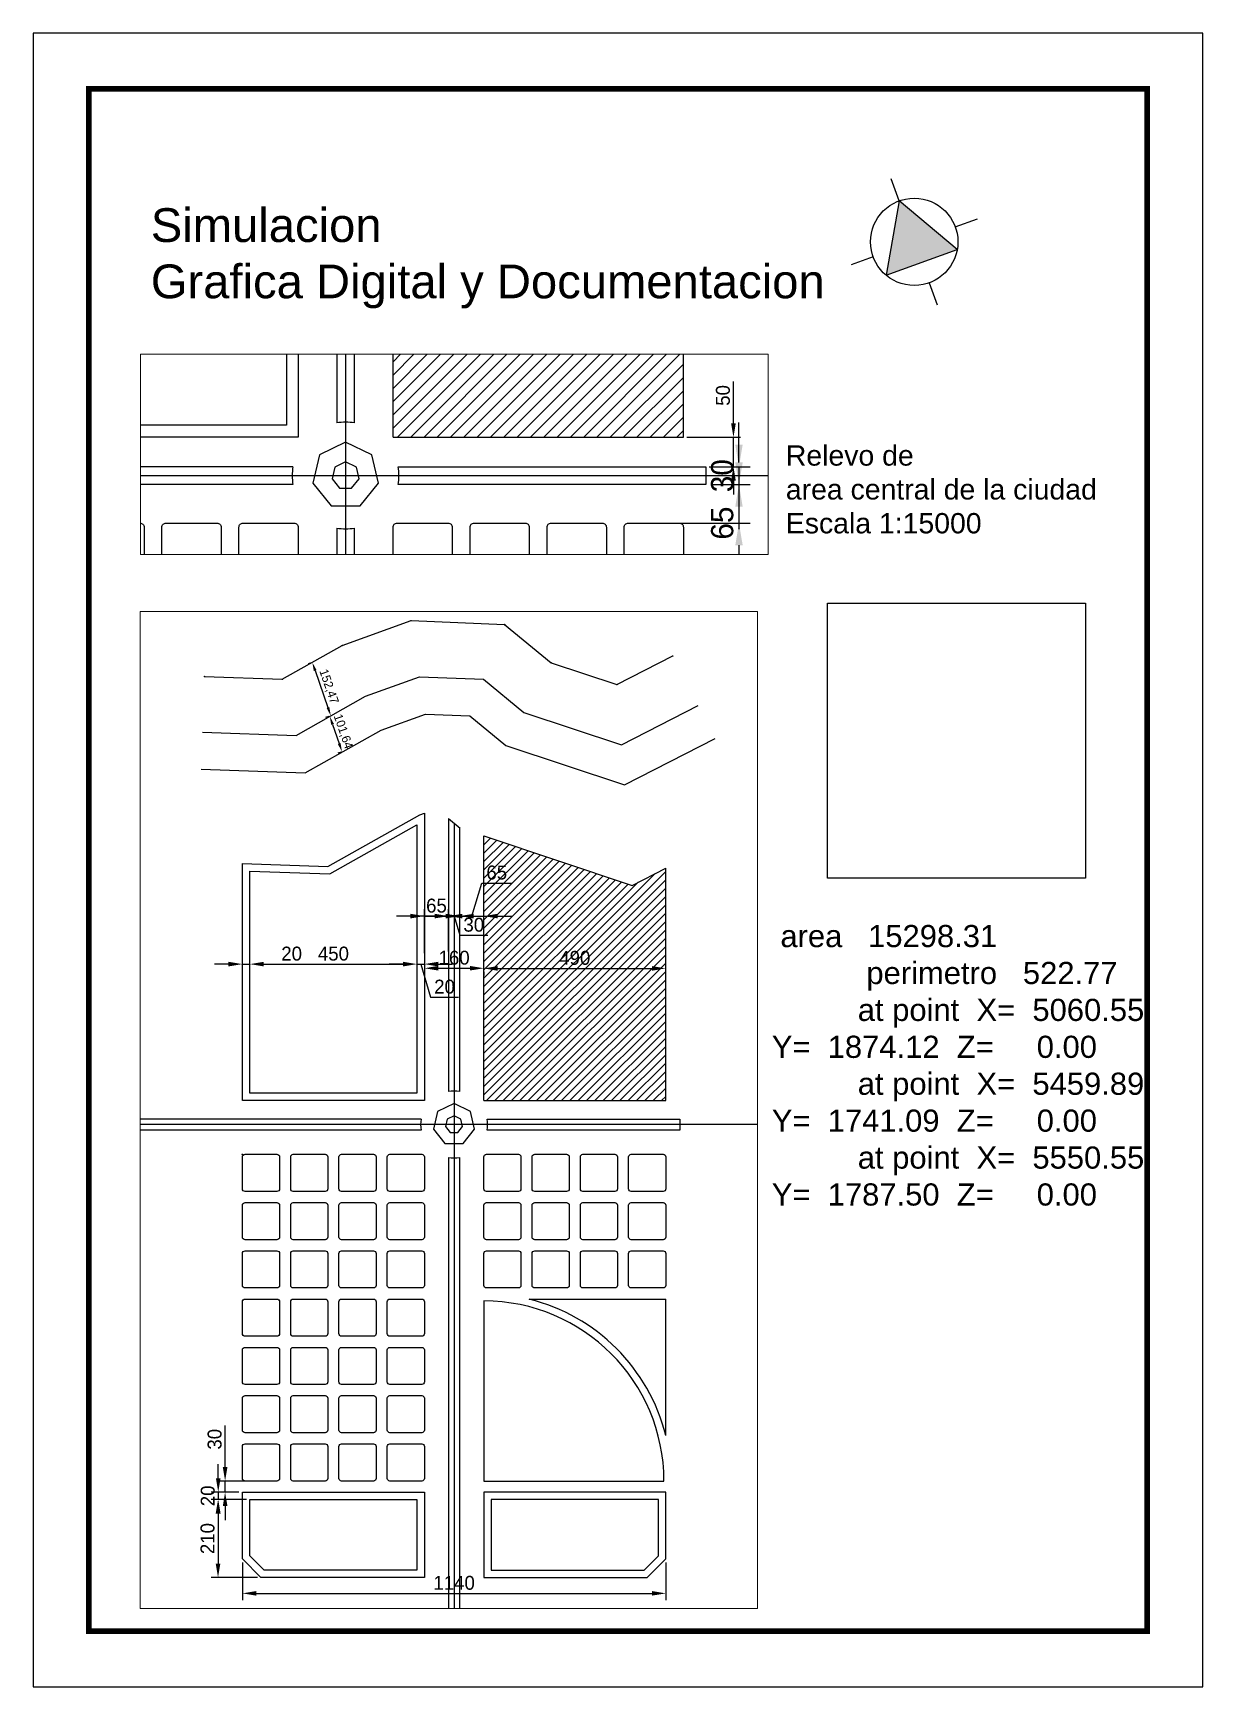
# Paper-space layout 'Layout1' of a CAD drawing. Header units: millimetres. Extents: x 366 to 576, y -61 to 236.
# The model-space entities are those that its viewports show. They can reach past a viewport. Long polylines and large blocks are cut down to what shows.
import ezdxf

# ---------------------------------------------------------------- set-up
doc = ezdxf.new("R2010")
doc.units = ezdxf.units.MM
doc.header["$PDMODE"] = 34
doc.linetypes.add('DASHEDX2', pattern=[38.1, 25.4, -12.7])
for name, color, linetype in [('COTAS', 250, 'Continuous'), ('COTAS 2', 250, 'Continuous'), ('DAMERO', 3, 'Continuous'), ('ejes', 6, 'DASHEDX2'), ('IMAGEN', 8, 'Continuous'), ('POLIGONOS', 1, 'Continuous'), ('POLILINEAS', 2, 'Continuous'), ('PUNTOS', 2, 'Continuous'), ('SIMBOLO', 4, 'Continuous'), ('TEXTOS', 250, 'Continuous'), ('VENTANA', 7, 'Continuous')]:
    doc.layers.add(name, color=color, linetype=linetype)
doc.styles.add('LAMINA 1', font='arial.ttf')
doc.dimstyles.new('COTAS 1', dxfattribs={"dimscale": 0, "dimtxt": 2.5, "dimasz": 2.5, "dimexe": 1.25, "dimexo": 0.625, "dimtad": 1, "dimtxsty": 'Standard', "dimcen": 2.5, "dimadec": 0, "dimazin": 0, "dimtfac": 1, "dimtmove": 0, "dimatfit": 3, "dimfxl": 0, "dimarcsym": 0})
picture_1 = doc.add_image_def('image1.jpg', size_in_pixel=(452, 482))

psp = doc.layouts.get("Layout1")

# ---------------------------------------------------------------- texts
at = {"layer": 'COTAS', "insert": (498.89773, 75.68915), "char_height": 3.9770481, "attachment_point": 1, "style": 'LAMINA 1'}
psp.add_mtext_dynamic_manual_height_columns(' area   15298.31\\P           perimetro   522.77\\P          at point  X=  5060.55  \\PY=  1874.12  Z=     0.00\\P          at point  X=  5459.89  \\PY=  1741.09  Z=     0.00\\P          at point  X=  5550.55  \\PY=  1787.50  Z=     0.00', width=113.2452396, gutter_width=19.88524, heights=[0], dxfattribs=at)
at = {"layer": 'TEXTOS', "attachment_point": 1, "style": 'LAMINA 1'}
for s, width, gutter_width, insert, char_height in [('Simulacion \\PGrafica Digital y Documentacion', 234.228861, 30.31574, (387.4211, 204.40581), 6.0631472), ('Relevo de \\Parea central de la ciudad\\PEscala 1:15000', 55.3464682, 18.24798, (501.41816, 161.83087), 3.6495965)]:
    psp.add_mtext_dynamic_manual_height_columns(s, width=width, gutter_width=gutter_width, heights=[0], dxfattribs=dict(at, insert=insert, char_height=char_height))

msp = doc.modelspace()

# ---------------------------------------------------------------- blocks, each defined once
blk = doc.blocks.new('ROSA DE LOS VIENTOS')
at = {"layer": 'SIMBOLO'}
h = blk.add_hatch(color=256, dxfattribs=at)
h.dxf.hatch_style = 1
h.paths.add_polyline_path([(0, 13), (-11.26, -6.5), (11.26, -6.5)])
for p, q in [((0, 13), (0, 20)), ((-13, 0), (-20, 0)), ((13, 0), (20, 0)), ((0, -13), (0, -20))]:
    blk.add_line(p, q, dxfattribs=at)
blk.add_lwpolyline([(0, 13), (-11.26, -6.5), (11.26, -6.5)], close=True, dxfattribs=at)
blk.add_circle((0, 0), 13, dxfattribs=at)
blk = doc.blocks.new('*D34')
at = {"layer": 'COTAS', "color": 0, "lineweight": -2}
for p, q in [((403.87, -38.79), (403.87, -45.59)), ((479.87, -38.79), (479.87, -45.59)), ((406.37, -44.34), (477.37, -44.34))]:
    blk.add_line(p, q, dxfattribs=at)
at = {"layer": 'COTAS', "color": 0}
for points in [[(406.37, -43.92), (406.37, -44.75), (403.87, -44.34)], [(477.37, -43.92), (477.37, -44.75), (479.87, -44.34)]]:
    blk.add_solid(points, dxfattribs=at)
at = {"layer": 'Defpoints', "color": 0}
for p in [(403.87, -38.16), (479.87, -38.16), (479.87, -44.34)]:
    blk.add_point(p, dxfattribs=at)
at = {"layer": 'COTAS', "color": 0, "insert": (441.87, -42.46), "char_height": 2.5, "attachment_point": 5}
blk.add_mtext('1140', dxfattribs=at)
blk = doc.blocks.new('*D11')
at = {"layer": 'COTAS', "color": 0, "lineweight": -2}
for p, q in [((4593.1, 2340), (4587.6, 2338.1)), ((4606.4, 2319.6), (4640.8, 2220.1)), ((4642.9, 2195.9), (4637.4, 2194))]:
    blk.add_line(p, q, dxfattribs=at)
at = {"layer": 'COTAS', "color": 0}
for points in [[(4610.1, 2320.9), (4602.7, 2318.4), (4598.7, 2341.9)], [(4644.5, 2221.4), (4637.1, 2218.9), (4648.5, 2197.8)]]:
    blk.add_solid(points, dxfattribs=at)
at = {"layer": 'Defpoints', "color": 0}
for p in [(4598.7, 2341.9), (4648.5, 2197.8), (4648.5, 2197.8)]:
    blk.add_point(p, dxfattribs=at)
at = {"layer": 'COTAS', "color": 0, "insert": (4642.2, 2276.3), "char_height": 23.6, "attachment_point": 5, "rotation": 289.0622}
blk.add_mtext('152,47', dxfattribs=at)
blk = doc.blocks.new('*D12')
at = {"layer": 'COTAS', "color": 0, "lineweight": -2}
for p, q in [((4642.9, 2195.9), (4634.4, 2193)), ((4653.3, 2174.5), (4671.1, 2123.1)), ((4676.1, 2099.8), (4667.6, 2096.9))]:
    blk.add_line(p, q, dxfattribs=at)
at = {"layer": 'COTAS', "color": 0}
for points in [[(4657, 2175.8), (4649.6, 2173.2), (4645.6, 2196.8)], [(4674.8, 2124.4), (4667.4, 2121.8), (4678.8, 2100.8)]]:
    blk.add_solid(points, dxfattribs=at)
at = {"layer": 'Defpoints', "color": 0}
for p in [(4648.5, 2197.8), (4678.8, 2100.8), (4681.7, 2101.8)]:
    blk.add_point(p, dxfattribs=at)
at = {"layer": 'COTAS', "color": 0, "insert": (4680.8, 2155.2), "char_height": 23.6, "attachment_point": 5, "rotation": 289.0622}
blk.add_mtext('101,64', dxfattribs=at)
blk = doc.blocks.new('*D18')
at = {"layer": 'COTAS', "color": 0, "lineweight": -2}
for p, q in [((4410.6, 1490.1), (4410.6, 1547.7)), ((4430.6, 1489.8), (4430.6, 1547.7)), ((4373, 1528.9), (4335.5, 1528.9)), ((4410.6, 1528.9), (4430.6, 1528.9)), ((4468.1, 1528.9), (4580.6, 1528.9))]:
    blk.add_line(p, q, dxfattribs=at)
at = {"layer": 'COTAS', "color": 0}
for points in [[(4373, 1535.2), (4373, 1522.7), (4410.6, 1528.9)], [(4468.1, 1535.2), (4468.1, 1522.7), (4430.6, 1528.9)]]:
    blk.add_solid(points, dxfattribs=at)
at = {"layer": 'Defpoints', "color": 0}
for p in [(4430.6, 1528.9), (4410.6, 1480.7, 6), (4430.6, 1480.4, 6)]:
    blk.add_point(p, dxfattribs=at)
at = {"layer": 'COTAS', "color": 0, "insert": (4543.1, 1557), "char_height": 37.5, "attachment_point": 5}
blk.add_mtext('20', dxfattribs=at)
blk = doc.blocks.new('*D19')
at = {"layer": 'COTAS', "color": 0, "lineweight": -2}
for p, q in [((4430.6, 1538.3), (4430.6, 1547.7)), ((4468.1, 1528.9), (4843, 1528.9)), ((4880.6, 1533.3), (4880.6, 1510.2))]:
    blk.add_line(p, q, dxfattribs=at)
at = {"layer": 'COTAS', "color": 0}
for points in [[(4468.1, 1535.2), (4468.1, 1522.7), (4430.6, 1528.9)], [(4843, 1535.2), (4843, 1522.7), (4880.6, 1528.9)]]:
    blk.add_solid(points, dxfattribs=at)
at = {"layer": 'Defpoints', "color": 0}
for p in [(4880.6, 1542.7), (4430.6, 1528.9), (4880.6, 1528.9)]:
    blk.add_point(p, dxfattribs=at)
at = {"layer": 'COTAS', "color": 0, "insert": (4655.6, 1557), "char_height": 37.5, "attachment_point": 5}
blk.add_mtext('450', dxfattribs=at)
blk = doc.blocks.new('*D20')
at = {"layer": 'COTAS', "color": 0, "lineweight": -2}
for p, q in [((4900.6, 1539.2), (4900.6, 1510.2)), ((4843, 1528.9), (4805.5, 1528.9)), ((4880.6, 1533.3), (4880.6, 1510.2)), ((4880.6, 1528.9), (4900.6, 1528.9)), ((4880.6, 1528.9), (4900.6, 1528.9)), ((4890.6, 1528.9), (4917.3, 1439.8)), ((4938.1, 1528.9), (4975.6, 1528.9)), ((4917.3, 1439.8), (4992.3, 1439.8))]:
    blk.add_line(p, q, dxfattribs=at)
at = {"layer": 'COTAS', "color": 0}
for points in [[(4843, 1535.2), (4843, 1522.7), (4880.6, 1528.9)], [(4938.1, 1535.2), (4938.1, 1522.7), (4900.6, 1528.9)]]:
    blk.add_solid(points, dxfattribs=at)
at = {"layer": 'Defpoints', "color": 0}
for p in [(4880.6, 1542.7), (4900.6, 1548.6), (4900.6, 1528.9)]:
    blk.add_point(p, dxfattribs=at)
at = {"layer": 'COTAS', "color": 0, "insert": (4954.8, 1468), "char_height": 37.5, "attachment_point": 5}
blk.add_mtext('20', dxfattribs=at)
blk = doc.blocks.new('*D21')
at = {"layer": 'COTAS', "color": 0, "lineweight": -2}
for p, q in [((5060.5, 1527.2), (5060.5, 1536.6)), ((4900.6, 1519.5), (4900.6, 1499.1)), ((4938.1, 1517.8), (5023, 1517.8))]:
    blk.add_line(p, q, dxfattribs=at)
at = {"layer": 'COTAS', "color": 0}
for points in [[(4938.1, 1524.1), (4938.1, 1511.6), (4900.6, 1517.8)], [(5023, 1524.1), (5023, 1511.6), (5060.5, 1517.8)]]:
    blk.add_solid(points, dxfattribs=at)
at = {"layer": 'Defpoints', "color": 0}
for p in [(4900.6, 1528.9), (5060.5, 1517.8), (5060.5, 1517.8)]:
    blk.add_point(p, dxfattribs=at)
at = {"layer": 'COTAS', "color": 0, "insert": (4980.6, 1546), "char_height": 37.5, "attachment_point": 5}
blk.add_mtext('160', dxfattribs=at)
blk = doc.blocks.new('*D22')
at = {"layer": 'COTAS', "color": 0, "lineweight": -2}
for p, q in [((5550.5, 1483.9), (5550.5, 1536.1)), ((5060.5, 1508.5), (5060.5, 1498.6)), ((5098.1, 1517.4), (5513, 1517.4))]:
    blk.add_line(p, q, dxfattribs=at)
at = {"layer": 'COTAS', "color": 0}
for points in [[(5098.1, 1523.6), (5098.1, 1511.1), (5060.5, 1517.4)], [(5513, 1523.6), (5513, 1511.1), (5550.5, 1517.4)]]:
    blk.add_solid(points, dxfattribs=at)
at = {"layer": 'Defpoints', "color": 0}
for p in [(5060.5, 1517.8), (5550.5, 1517.4), (5550.5, 1474.5)]:
    blk.add_point(p, dxfattribs=at)
at = {"layer": 'COTAS', "color": 0, "insert": (5305.5, 1545.5), "char_height": 37.5, "attachment_point": 5}
blk.add_mtext('490', dxfattribs=at)
blk = doc.blocks.new('*D28')
at = {"layer": 'COTAS', "color": 0, "lineweight": -2}
for p, q in [((4900.6, 1558), (4900.6, 1677)), ((4965.5, 1562.6), (4965.5, 1677)), ((4863, 1658.2), (4825.5, 1658.2)), ((4900.6, 1658.2), (4965.5, 1658.2)), ((5003.1, 1658.2), (5040.6, 1658.2))]:
    blk.add_line(p, q, dxfattribs=at)
at = {"layer": 'COTAS', "color": 0}
for points in [[(4863, 1664.5), (4863, 1652), (4900.6, 1658.2)], [(5003.1, 1664.5), (5003.1, 1652), (4965.5, 1658.2)]]:
    blk.add_solid(points, dxfattribs=at)
at = {"layer": 'Defpoints', "color": 0}
for p in [(4965.5, 1658.2), (4900.6, 1548.6), (4965.5, 1553.2)]:
    blk.add_point(p, dxfattribs=at)
at = {"layer": 'COTAS', "color": 0, "insert": (4933, 1686.3), "char_height": 37.5, "attachment_point": 5}
blk.add_mtext('65', dxfattribs=at)
blk = doc.blocks.new('*D29')
at = {"layer": 'COTAS', "color": 0, "lineweight": -2}
for p, q in [((4965.5, 1562.6), (4965.5, 1677)), ((4928, 1658.2), (4890.5, 1658.2)), ((4965.5, 1658.2), (4995.5, 1658.2)), ((4965.5, 1658.2), (4995.5, 1658.2)), ((4980.5, 1658.2), (4996, 1606.7)), ((4995.5, 1653.8), (4995.5, 1639.5)), ((5033.1, 1658.2), (5070.6, 1658.2)), ((4996, 1606.7), (5071, 1606.7))]:
    blk.add_line(p, q, dxfattribs=at)
at = {"layer": 'COTAS', "color": 0}
for points in [[(4928, 1664.5), (4928, 1652), (4965.5, 1658.2)], [(5033.1, 1664.5), (5033.1, 1652), (4995.5, 1658.2)]]:
    blk.add_solid(points, dxfattribs=at)
at = {"layer": 'Defpoints', "color": 0}
for p in [(4995.5, 1663.2), (4995.5, 1658.2), (4965.5, 1553.2)]:
    blk.add_point(p, dxfattribs=at)
at = {"layer": 'COTAS', "color": 0, "insert": (5033.5, 1634.8), "char_height": 37.5, "attachment_point": 5}
blk.add_mtext('30', dxfattribs=at)
blk = doc.blocks.new('*D30')
at = {"layer": 'COTAS', "color": 0, "lineweight": -2}
for p, q in [((5028, 1658.2), (5054.8, 1747.3)), ((5054.8, 1747.3), (5136, 1747.3)), ((5060.6, 1667.6), (5060.6, 1677)), ((4958, 1658.2), (4920.5, 1658.2)), ((4995.5, 1658.2), (5060.6, 1658.2)), ((4995.5, 1658.2), (5060.6, 1658.2)), ((4995.5, 1653.8), (4995.5, 1639.5)), ((5098.1, 1658.2), (5135.6, 1658.2))]:
    blk.add_line(p, q, dxfattribs=at)
at = {"layer": 'COTAS', "color": 0}
for points in [[(4958, 1664.5), (4958, 1652), (4995.5, 1658.2)], [(5098.1, 1664.5), (5098.1, 1652), (5060.6, 1658.2)]]:
    blk.add_solid(points, dxfattribs=at)
at = {"layer": 'Defpoints', "color": 0}
for p in [(4995.5, 1663.2), (5060.6, 1658.2), (5060.6, 1658.2)]:
    blk.add_point(p, dxfattribs=at)
at = {"layer": 'COTAS', "color": 0, "insert": (5095.4, 1775.4), "char_height": 37.5, "attachment_point": 5}
blk.add_mtext('65', dxfattribs=at)
blk = doc.blocks.new('*D31')
at = {"layer": 'COTAS 2', "color": 0, "lineweight": -2}
for p, q in [((5644.3, 1149), (5644.3, 1186.5)), ((5597.5, 1111.5), (5663.1, 1111.5)), ((5644.3, 1111.5), (5644.3, 1081.5)), ((5597.5, 1081.5), (5663.1, 1081.5)), ((5644.3, 1044), (5644.3, 1006.5))]:
    blk.add_line(p, q, dxfattribs=at)
at = {"layer": 'COTAS 2', "color": 0}
for points in [[(5638.1, 1149), (5650.6, 1149), (5644.3, 1111.5)], [(5638.1, 1044), (5650.6, 1044), (5644.3, 1081.5)]]:
    blk.add_solid(points, dxfattribs=at)
at = {"layer": 'Defpoints', "color": 0}
for p in [(5588.1, 1111.5, 6), (5588.1, 1081.5, 6), (5644.3, 1081.5)]:
    blk.add_point(p, dxfattribs=at)
at = {"layer": 'COTAS 2', "color": 0, "insert": (5616.2, 1096.5), "char_height": 37.5, "attachment_point": 5, "rotation": 90}
blk.add_mtext('30', dxfattribs=at)
blk = doc.blocks.new('*D32')
at = {"layer": 'COTAS 2', "color": 0, "lineweight": -2}
for p, q in [((5644.3, 1119), (5644.3, 1156.5)), ((5597.5, 1081.5), (5663.1, 1081.5)), ((5644.3, 1081.5), (5644.3, 1016.5)), ((5509.9, 1016.5), (5663.1, 1016.5)), ((5644.3, 979), (5644.3, 941.5))]:
    blk.add_line(p, q, dxfattribs=at)
at = {"layer": 'COTAS 2', "color": 0}
for points in [[(5638.1, 1119), (5650.6, 1119), (5644.3, 1081.5)], [(5638.1, 979), (5650.6, 979), (5644.3, 1016.5)]]:
    blk.add_solid(points, dxfattribs=at)
at = {"layer": 'Defpoints', "color": 0}
for p in [(5588.1, 1081.5, 6), (5500.6, 1016.5), (5644.3, 1016.5)]:
    blk.add_point(p, dxfattribs=at)
at = {"layer": 'COTAS 2', "color": 0, "insert": (5616.2, 1016.5), "char_height": 37.5, "attachment_point": 5, "rotation": 90}
blk.add_mtext('65', dxfattribs=at)
blk = doc.blocks.new('*D33')
at = {"layer": 'COTAS 2', "color": 0, "lineweight": -2}
for p, q in [((5635, 1185), (5635, 1255.5)), ((5556.4, 1161.5), (5646.7, 1161.5)), ((5635, 1111.5), (5635, 1161.5)), ((5594, 1111.5), (5646.7, 1111.5)), ((5635, 1088), (5635, 1064.5))]:
    blk.add_line(p, q, dxfattribs=at)
at = {"layer": 'COTAS 2', "color": 0}
for points in [[(5631, 1185), (5638.9, 1185), (5635, 1161.5)], [(5631, 1088), (5638.9, 1088), (5635, 1111.5)]]:
    blk.add_solid(points, dxfattribs=at)
at = {"layer": 'Defpoints', "color": 0}
for p in [(5550.6, 1161.5), (5635, 1161.5), (5588.1, 1111.5, 6)]:
    blk.add_point(p, dxfattribs=at)
at = {"layer": 'COTAS 2', "color": 0, "insert": (5617.3, 1232), "char_height": 23.5, "attachment_point": 5, "rotation": 90}
blk.add_mtext('50', dxfattribs=at)
blk = doc.blocks.new('*D36')
at = {"layer": 'COTAS', "color": 0, "lineweight": -2}
for p, q in [((4345.5, 144), (4345.5, 181.5)), ((4401.2, 106.5), (4326.7, 106.5)), ((4421.2, 86.5), (4326.7, 86.5)), ((4345.5, 106.5), (4345.5, 86.5)), ((4345.5, 49), (4345.5, 11.5))]:
    blk.add_line(p, q, dxfattribs=at)
at = {"layer": 'COTAS', "color": 0}
for points in [[(4339.2, 144), (4351.7, 144), (4345.5, 106.5)], [(4339.2, 49), (4351.7, 49), (4345.5, 86.5)]]:
    blk.add_solid(points, dxfattribs=at)
at = {"layer": 'Defpoints', "color": 0}
for p in [(4345.5, 86.5), (4410.6, 106.5), (4430.6, 86.5)]:
    blk.add_point(p, dxfattribs=at)
at = {"layer": 'COTAS', "color": 0, "insert": (4317.3, 96.5), "char_height": 37.5, "attachment_point": 5, "rotation": 90}
blk.add_mtext('20', dxfattribs=at)
blk = doc.blocks.new('*D37')
at = {"layer": 'COTAS', "color": 0, "lineweight": -2}
for p, q in [((4421.2, 86.5), (4326.1, 86.5)), ((4344.9, 49), (4344.9, -86)), ((4451.2, -123.5), (4326.1, -123.5))]:
    blk.add_line(p, q, dxfattribs=at)
at = {"layer": 'COTAS', "color": 0}
for points in [[(4338.6, 49), (4351.1, 49), (4344.9, 86.5)], [(4338.6, -86), (4351.1, -86), (4344.9, -123.5)]]:
    blk.add_solid(points, dxfattribs=at)
at = {"layer": 'Defpoints', "color": 0}
for p in [(4430.6, 86.5), (4344.9, -123.5), (4460.6, -123.5)]:
    blk.add_point(p, dxfattribs=at)
at = {"layer": 'COTAS', "color": 0, "insert": (4316.7, -18.5), "char_height": 37.5, "attachment_point": 5, "rotation": 90}
blk.add_mtext('210', dxfattribs=at)
blk = doc.blocks.new('*D38')
at = {"layer": 'COTAS', "color": 0, "lineweight": -2}
for p, q in [((4363.9, 174), (4363.9, 286.5)), ((4451.2, 136.5), (4345.2, 136.5)), ((4363.9, 106.5), (4363.9, 136.5)), ((4401.2, 106.5), (4345.2, 106.5)), ((4363.9, 69), (4363.9, 31.5))]:
    blk.add_line(p, q, dxfattribs=at)
at = {"layer": 'COTAS', "color": 0}
for points in [[(4357.7, 174), (4370.2, 174), (4363.9, 136.5)], [(4357.7, 69), (4370.2, 69), (4363.9, 106.5)]]:
    blk.add_solid(points, dxfattribs=at)
at = {"layer": 'Defpoints', "color": 0}
for p in [(4363.9, 136.5), (4460.6, 136.5), (4410.6, 106.5)]:
    blk.add_point(p, dxfattribs=at)
at = {"layer": 'COTAS', "color": 0, "insert": (4335.8, 249), "char_height": 37.5, "attachment_point": 5, "rotation": 90}
blk.add_mtext('30', dxfattribs=at)

# ---------------------------------------------------------------- dimensions: what is measured, and where the dimension line sits
at = {"layer": 'COTAS'}
dim = msp.add_aligned_dim(p1=(4598.71, 2341.95), p2=(4648.505, 2197.843), distance=0, dimstyle='COTAS 1', override={"dimscale": 9.439655}, dxfattribs=at)
dim.commit()
dim.dimension.update_dxf_attribs({"geometry": '*D11', "text_midpoint": (4642.195, 2276.319)})
for base, p1, p2, angle, override, picture, middle, dimtype in [((4678.791, 2100.766), (4648.505, 2197.843), (4681.702, 2101.772), 289.062192, {"dimscale": 9.439655}, '*D12', (4662.193, 2148.802), 161), ((4345.453, 86.54), (4410.55, 106.54), (4430.55, 86.54), 90, {"dimscale": 15}, '*D36', (4345.453, 96.54), 160)]:
    dim = msp.add_linear_dim(base=base, p1=p1, p2=p2, angle=angle, dimstyle='COTAS 1', override=override, dxfattribs=at)
    dim.commit()
    dim.dimension.update_dxf_attribs({"geometry": picture, "text_midpoint": middle, "dimtype": dimtype})
for base, p1, p2, override, picture, middle in [((5060.55, 1658.22), (4995.55, 1663.22), (5060.55, 1658.22), {"dimscale": 15, "dimtmove": 1}, '*D30', (5064.144, 1775.408)), ((4995.55, 1658.22), (4965.55, 1553.224), (4995.55, 1663.22), {"dimscale": 15, "dimtmove": 1}, '*D29', (5005.394, 1634.783)), ((4430.55, 1528.906), (4410.55, 1480.74, 6), (4430.55, 1480.383, 6), {"dimscale": 15}, '*D18', (4543.05, 1557.031)), ((4880.55, 1528.906), (4430.55, 1528.906), (4880.55, 1542.71), {"dimscale": 15}, '*D19', (4655.55, 1557.031)), ((5060.55, 1517.831), (4900.55, 1528.906), (5060.55, 1517.831), {"dimscale": 15}, '*D21', (4980.55, 1545.956)), ((5550.55, 1517.355), (5060.55, 1517.831), (5550.55, 1474.52), {"dimscale": 15}, '*D22', (5305.55, 1545.48)), ((4900.55, 1528.906), (4880.55, 1542.71), (4900.55, 1548.605), {"dimscale": 15, "dimtmove": 1}, '*D20', (4926.644, 1467.969))]:
    dim = msp.add_linear_dim(base=base, p1=p1, p2=p2, dimstyle='COTAS 1', override=override, dxfattribs=at)
    dim.commit()
    dim.dimension.update_dxf_attribs({"geometry": picture, "text_midpoint": middle})
dim = msp.add_linear_dim(base=(4965.55, 1658.22), p1=(4900.55, 1548.605), p2=(4965.55, 1553.224), dimstyle='COTAS 1', override={"dimscale": 15}, dxfattribs=at)
dim.commit()
dim.dimension.update_dxf_attribs({"geometry": '*D28', "text_midpoint": (4933.05, 1658.22), "dimtype": 160})
for base, p1, p2, picture, middle in [((4363.939, 136.54), (4410.55, 106.54), (4460.55, 136.54), '*D38', (4335.814, 249.04)), ((4344.852, -123.46), (4430.55, 86.54), (4460.55, -123.46), '*D37', (4316.727, -18.46))]:
    dim = msp.add_linear_dim(base=base, p1=p1, p2=p2, angle=90, dimstyle='COTAS 1', override={"dimscale": 15}, dxfattribs=at)
    dim.commit()
    dim.dimension.update_dxf_attribs({"geometry": picture, "text_midpoint": middle})
at = {"layer": 'COTAS 2'}
for base, p1, p2, override, picture, middle in [((5634.954, 1161.54), (5588.131, 1111.54, 6), (5550.55, 1161.54), {"dimscale": 9.400001}, '*D33', (5634.954, 1232.04)), ((5644.34, 1081.54), (5588.131, 1111.54, 6), (5588.131, 1081.54, 6), {"dimscale": 15}, '*D31', (5644.34, 1096.54)), ((5644.34, 1016.54), (5588.131, 1081.54, 6), (5500.55, 1016.54), {"dimscale": 15, "dimtmove": 1}, '*D32', (5644.34, 1016.54))]:
    dim = msp.add_linear_dim(base=base, p1=p1, p2=p2, angle=90, dimstyle='COTAS 1', override=override, dxfattribs=at)
    dim.commit()
    dim.dimension.update_dxf_attribs({"geometry": picture, "text_midpoint": middle, "dimtype": 160})

# ---------------------------------------------------------------- dimensions: what is measured, and where the dimension line sits
at = {"layer": 'COTAS'}
dim = psp.add_linear_dim(base=(479.86808, -44.33678), p1=(403.86808, -38.16323), p2=(479.86808, -38.16323), dimstyle='COTAS 1', override={"dimscale": 1, "dimlfac": -15}, dxfattribs=at)
dim.commit()
dim.dimension.update_dxf_attribs({"geometry": '*D34', "text_midpoint": (441.86808, -42.46178)})

# ---------------------------------------------------------------- hatches: boundary and pattern name
at = {"layer": 'POLILINEAS'}
h = msp.add_hatch(dxfattribs=at)
h.set_pattern_fill('LINE', color=256, scale=5, angle=45)
edge = h.paths.add_edge_path()
edge.add_line((5060.55, 1874.123), (5459.886, 1741.086))
edge.add_line((5459.886, 1741.086), (5550.55, 1787.501))
edge.add_line((5060.55, 1161.54), (5060.55, 1874.123))
edge.add_line((5550.55, 1161.54), (5550.55, 1787.501))
edge.add_line((5060.55, 1161.54), (5550.55, 1161.54))

# ---------------------------------------------------------------- linework, layer by layer
at = {"layer": 'DAMERO'}
for p, q in [((4965.55, 1920.89), (4965.55, 1185.557)), ((4995.55, 1185.524), (4995.55, 1896.259)), ((4891.668, 1111.54, 6), (4032.484, 1111.54, 6)), ((5069.237, 1111.54, 6), (5588.131, 1111.54, 6)), ((5588.131, 1111.54, 6), (5588.131, 1081.54, 6)), ((4891.756, 1081.54, 6), (4022.902, 1081.54, 6)), ((5588.131, 1081.54, 6), (5069.149, 1081.54, 6)), ((4965.55, 1008.042), (4965.55, -317.149)), ((4995.55, -315.835), (4995.55, 1008.075)), ((5060.55, 621.54), (5060.55, 136.54)), ((5182.718, 626.54), (5550.55, 626.54)), ((5550.55, 258.708), (5550.55, 626.54)), ((5060.55, 136.54), (5545.55, 136.54)), ((5110.55, 136.54), (5110.55, 136.54))]:
    msp.add_line(p, q, dxfattribs=at)
msp.add_lwpolyline([(4965.55, 1920.89), (4996.538, 1895.448)], dxfattribs=at)
for points in [[(4900.55, 106.54), (4900.55, -123.46), (4460.55, -123.46), (4410.55, -73.46), (4410.55, 106.54)], [(4880.55, 86.54), (4880.55, -103.46), (4468.834, -103.46), (4430.55, -65.176), (4430.55, 86.54)], [(5060.55, 106.54), (5060.55, -123.46), (5500.55, -123.46), (5550.55, -73.46), (5550.55, 106.54)], [(5080.55, 86.54), (5080.55, -103.46), (5492.266, -103.46), (5530.55, -65.176), (5530.55, 86.54)]]:
    msp.add_lwpolyline(points, close=True, dxfattribs=at)
for centre, radius, start, end in [((4980.452, 1096.8), 90, 80.342973, 99.531121), ((4980.452, 1096.8), 90, 170.573618, 189.761837), ((4980.452, 1096.8), 90, 350.238163, 9.426382), ((5060.55, 136.54), 485, 0, 90), ((5060.55, 136.54), 505, 13.999691, 76.000309)]:
    msp.add_arc(centre, radius, start, end, dxfattribs=at)
at = {"layer": 'ejes'}
for p, q in [((4980.55, 1908.575), (4980.55, -311.042)), ((6092.178, 1096.54, 6), (4031.874, 1096.54, 6))]:
    msp.add_line(p, q, dxfattribs=at)
at = {"layer": 'POLIGONOS'}
for points in [[(4980.538, 1153.229), (4936.206, 1131.88), (4925.257, 1083.909), (4955.936, 1045.44), (5005.14, 1045.44), (5035.819, 1083.909), (5024.87, 1131.88)], [(4980.538, 1119.932), (4962.239, 1111.12), (4957.72, 1091.319), (4970.383, 1075.44), (4990.693, 1075.44), (5003.356, 1091.319), (4998.837, 1111.12)]]:
    msp.add_lwpolyline(points, close=True, dxfattribs=at)
at = {"layer": 'POLILINEAS'}
for p, q in [((5060.55, 1161.54), (5060.55, 1874.123)), ((5550.55, 1161.54), (5550.55, 1787.501)), ((5060.55, 1161.54, 6), (5550.55, 1161.54, 6)), ((5062.026, 1096.54, 6), (5062.026, 1096.54, 6))]:
    msp.add_line(p, q, dxfattribs=at)
for points in [[(4308.37, 2303.83), (4517.96, 2296.48), (4679.46, 2387.42), (4864.5, 2454.29), (5116.37, 2444), (5242.33, 2340.58), (5418.83, 2281.78), (5569.59, 2358.96)], [(4303.113, 2153.922), (4554.829, 2145.095), (4742.181, 2250.592), (4887.793, 2303.213), (5060.029, 2296.177), (5168.592, 2207.04), (5431.147, 2119.572), (5637.944, 2225.44)], [(4299.608, 2053.984), (4579.408, 2044.171), (4783.995, 2159.373), (4903.321, 2202.495), (5022.469, 2197.628), (5119.434, 2118.014), (5439.358, 2011.433), (5683.514, 2136.426)], [(4410.55, 1799.939), (4640.857, 1791.863), (4888.529, 1931.326), (4900.55, 1935.67), (4900.55, 1161.54)], [(4430.55, 1779.226), (4645.773, 1771.678), (4880.55, 1903.88), (4880.55, 1181.54)], [(5060.55, 1874.123), (5459.886, 1741.086), (5550.55, 1787.501)]]:
    msp.add_lwpolyline(points, dxfattribs=at)
at = {"layer": 'POLILINEAS', "elevation": 6}
for points in [[(4900.55, 1161.54), (4410.55, 1161.54), (4410.55, 1799.939)], [(4880.55, 1181.54), (4430.55, 1181.54), (4430.55, 1779.226)]]:
    msp.add_lwpolyline(points, dxfattribs=at)
at = {"layer": 'POLILINEAS'}
for points in [[(4417.55, 1016.54), (4503.55, 1016.54, -0.41421356), (4510.55, 1009.54), (4510.55, 923.54, -0.41421356), (4503.55, 916.54), (4417.55, 916.54, -0.41421356), (4410.55, 923.54), (4410.55, 1009.54, -0.41421356)], [(4547.55, 1016.54), (4633.55, 1016.54, -0.41421356), (4640.55, 1009.54), (4640.55, 923.54, -0.41421356), (4633.55, 916.54), (4547.55, 916.54, -0.41421356), (4540.55, 923.54), (4540.55, 1009.54, -0.41421356)], [(4677.55, 1016.54), (4763.55, 1016.54, -0.41421356), (4770.55, 1009.54), (4770.55, 923.54, -0.41421356), (4763.55, 916.54), (4677.55, 916.54, -0.41421356), (4670.55, 923.54), (4670.55, 1009.54, -0.41421356)], [(4807.55, 1016.54), (4893.55, 1016.54, -0.41421356), (4900.55, 1009.54), (4900.55, 923.54, -0.41421356), (4893.55, 916.54), (4807.55, 916.54, -0.41421356), (4800.55, 923.54), (4800.55, 1009.54, -0.41421356)], [(5067.55, 1016.54), (5153.55, 1016.54, -0.41421356), (5160.55, 1009.54), (5160.55, 923.54, -0.41421356), (5153.55, 916.54), (5067.55, 916.54, -0.41421356), (5060.55, 923.54), (5060.55, 1009.54, -0.41421356)], [(5197.55, 1016.54), (5283.55, 1016.54, -0.41421356), (5290.55, 1009.54), (5290.55, 923.54, -0.41421356), (5283.55, 916.54), (5197.55, 916.54, -0.41421356), (5190.55, 923.54), (5190.55, 1009.54, -0.41421356)], [(5327.55, 1016.54), (5413.55, 1016.54, -0.41421356), (5420.55, 1009.54), (5420.55, 923.54, -0.41421356), (5413.55, 916.54), (5327.55, 916.54, -0.41421356), (5320.55, 923.54), (5320.55, 1009.54, -0.41421356)], [(5457.55, 1016.54), (5543.55, 1016.54, -0.41421356), (5550.55, 1009.54), (5550.55, 923.54, -0.41421356), (5543.55, 916.54), (5457.55, 916.54, -0.41421356), (5450.55, 923.54), (5450.55, 1009.54, -0.41421356)], [(4417.55, 886.54), (4503.55, 886.54, -0.41421356), (4510.55, 879.54), (4510.55, 793.54, -0.41421356), (4503.55, 786.54), (4417.55, 786.54, -0.41421356), (4410.55, 793.54), (4410.55, 879.54, -0.41421356)], [(4547.55, 886.54), (4633.55, 886.54, -0.41421356), (4640.55, 879.54), (4640.55, 793.54, -0.41421356), (4633.55, 786.54), (4547.55, 786.54, -0.41421356), (4540.55, 793.54), (4540.55, 879.54, -0.41421356)], [(4677.55, 886.54), (4763.55, 886.54, -0.41421356), (4770.55, 879.54), (4770.55, 793.54, -0.41421356), (4763.55, 786.54), (4677.55, 786.54, -0.41421356), (4670.55, 793.54), (4670.55, 879.54, -0.41421356)], [(4807.55, 886.54), (4893.55, 886.54, -0.41421356), (4900.55, 879.54), (4900.55, 793.54, -0.41421356), (4893.55, 786.54), (4807.55, 786.54, -0.41421356), (4800.55, 793.54), (4800.55, 879.54, -0.41421356)], [(5067.55, 886.54), (5153.55, 886.54, -0.41421356), (5160.55, 879.54), (5160.55, 793.54, -0.41421356), (5153.55, 786.54), (5067.55, 786.54, -0.41421356), (5060.55, 793.54), (5060.55, 879.54, -0.41421356)], [(5197.55, 886.54), (5283.55, 886.54, -0.41421356), (5290.55, 879.54), (5290.55, 793.54, -0.41421356), (5283.55, 786.54), (5197.55, 786.54, -0.41421356), (5190.55, 793.54), (5190.55, 879.54, -0.41421356)], [(5327.55, 886.54), (5413.55, 886.54, -0.41421356), (5420.55, 879.54), (5420.55, 793.54, -0.41421356), (5413.55, 786.54), (5327.55, 786.54, -0.41421356), (5320.55, 793.54), (5320.55, 879.54, -0.41421356)], [(5457.55, 886.54), (5543.55, 886.54, -0.41421356), (5550.55, 879.54), (5550.55, 793.54, -0.41421356), (5543.55, 786.54), (5457.55, 786.54, -0.41421356), (5450.55, 793.54), (5450.55, 879.54, -0.41421356)], [(4417.55, 756.54), (4503.55, 756.54, -0.41421356), (4510.55, 749.54), (4510.55, 663.54, -0.41421356), (4503.55, 656.54), (4417.55, 656.54, -0.41421356), (4410.55, 663.54), (4410.55, 749.54, -0.41421356)], [(4547.55, 756.54), (4633.55, 756.54, -0.41421356), (4640.55, 749.54), (4640.55, 663.54, -0.41421356), (4633.55, 656.54), (4547.55, 656.54, -0.41421356), (4540.55, 663.54), (4540.55, 749.54, -0.41421356)], [(4677.55, 756.54), (4763.55, 756.54, -0.41421356), (4770.55, 749.54), (4770.55, 663.54, -0.41421356), (4763.55, 656.54), (4677.55, 656.54, -0.41421356), (4670.55, 663.54), (4670.55, 749.54, -0.41421356)], [(4807.55, 756.54), (4893.55, 756.54, -0.41421356), (4900.55, 749.54), (4900.55, 663.54, -0.41421356), (4893.55, 656.54), (4807.55, 656.54, -0.41421356), (4800.55, 663.54), (4800.55, 749.54, -0.41421356)], [(5067.55, 756.54), (5153.55, 756.54, -0.41421356), (5160.55, 749.54), (5160.55, 663.54, -0.41421356), (5153.55, 656.54), (5067.55, 656.54, -0.41421356), (5060.55, 663.54), (5060.55, 749.54, -0.41421356)], [(5197.55, 756.54), (5283.55, 756.54, -0.41421356), (5290.55, 749.54), (5290.55, 663.54, -0.41421356), (5283.55, 656.54), (5197.55, 656.54, -0.41421356), (5190.55, 663.54), (5190.55, 749.54, -0.41421356)], [(5327.55, 756.54), (5413.55, 756.54, -0.41421356), (5420.55, 749.54), (5420.55, 663.54, -0.41421356), (5413.55, 656.54), (5327.55, 656.54, -0.41421356), (5320.55, 663.54), (5320.55, 749.54, -0.41421356)], [(5457.55, 756.54), (5543.55, 756.54, -0.41421356), (5550.55, 749.54), (5550.55, 663.54, -0.41421356), (5543.55, 656.54), (5457.55, 656.54, -0.41421356), (5450.55, 663.54), (5450.55, 749.54, -0.41421356)], [(4417.55, 626.54), (4503.55, 626.54, -0.41421356), (4510.55, 619.54), (4510.55, 533.54, -0.41421356), (4503.55, 526.54), (4417.55, 526.54, -0.41421356), (4410.55, 533.54), (4410.55, 619.54, -0.41421356)], [(4547.55, 626.54), (4633.55, 626.54, -0.41421356), (4640.55, 619.54), (4640.55, 533.54, -0.41421356), (4633.55, 526.54), (4547.55, 526.54, -0.41421356), (4540.55, 533.54), (4540.55, 619.54, -0.41421356)], [(4677.55, 626.54), (4763.55, 626.54, -0.41421356), (4770.55, 619.54), (4770.55, 533.54, -0.41421356), (4763.55, 526.54), (4677.55, 526.54, -0.41421356), (4670.55, 533.54), (4670.55, 619.54, -0.41421356)], [(4807.55, 626.54), (4893.55, 626.54, -0.41421356), (4900.55, 619.54), (4900.55, 533.54, -0.41421356), (4893.55, 526.54), (4807.55, 526.54, -0.41421356), (4800.55, 533.54), (4800.55, 619.54, -0.41421356)], [(4417.55, 496.54), (4503.55, 496.54, -0.41421356), (4510.55, 489.54), (4510.55, 403.54, -0.41421356), (4503.55, 396.54), (4417.55, 396.54, -0.41421356), (4410.55, 403.54), (4410.55, 489.54, -0.41421356)], [(4547.55, 496.54), (4633.55, 496.54, -0.41421356), (4640.55, 489.54), (4640.55, 403.54, -0.41421356), (4633.55, 396.54), (4547.55, 396.54, -0.41421356), (4540.55, 403.54), (4540.55, 489.54, -0.41421356)], [(4677.55, 496.54), (4763.55, 496.54, -0.41421356), (4770.55, 489.54), (4770.55, 403.54, -0.41421356), (4763.55, 396.54), (4677.55, 396.54, -0.41421356), (4670.55, 403.54), (4670.55, 489.54, -0.41421356)], [(4807.55, 496.54), (4893.55, 496.54, -0.41421356), (4900.55, 489.54), (4900.55, 403.54, -0.41421356), (4893.55, 396.54), (4807.55, 396.54, -0.41421356), (4800.55, 403.54), (4800.55, 489.54, -0.41421356)], [(4417.55, 366.54), (4503.55, 366.54, -0.41421356), (4510.55, 359.54), (4510.55, 273.54, -0.41421356), (4503.55, 266.54), (4417.55, 266.54, -0.41421356), (4410.55, 273.54), (4410.55, 359.54, -0.41421356)], [(4547.55, 366.54), (4633.55, 366.54, -0.41421356), (4640.55, 359.54), (4640.55, 273.54, -0.41421356), (4633.55, 266.54), (4547.55, 266.54, -0.41421356), (4540.55, 273.54), (4540.55, 359.54, -0.41421356)], [(4677.55, 366.54), (4763.55, 366.54, -0.41421356), (4770.55, 359.54), (4770.55, 273.54, -0.41421356), (4763.55, 266.54), (4677.55, 266.54, -0.41421356), (4670.55, 273.54), (4670.55, 359.54, -0.41421356)], [(4807.55, 366.54), (4893.55, 366.54, -0.41421356), (4900.55, 359.54), (4900.55, 273.54, -0.41421356), (4893.55, 266.54), (4807.55, 266.54, -0.41421356), (4800.55, 273.54), (4800.55, 359.54, -0.41421356)], [(4417.55, 236.54), (4503.55, 236.54, -0.41421356), (4510.55, 229.54), (4510.55, 143.54, -0.41421356), (4503.55, 136.54), (4417.55, 136.54, -0.41421356), (4410.55, 143.54), (4410.55, 229.54, -0.41421356)], [(4547.55, 236.54), (4633.55, 236.54, -0.41421356), (4640.55, 229.54), (4640.55, 143.54, -0.41421356), (4633.55, 136.54), (4547.55, 136.54, -0.41421356), (4540.55, 143.54), (4540.55, 229.54, -0.41421356)], [(4677.55, 236.54), (4763.55, 236.54, -0.41421356), (4770.55, 229.54), (4770.55, 143.54, -0.41421356), (4763.55, 136.54), (4677.55, 136.54, -0.41421356), (4670.55, 143.54), (4670.55, 229.54, -0.41421356)], [(4807.55, 236.54), (4893.55, 236.54, -0.41421356), (4900.55, 229.54), (4900.55, 143.54, -0.41421356), (4893.55, 136.54), (4807.55, 136.54, -0.41421356), (4800.55, 143.54), (4800.55, 229.54, -0.41421356)]]:
    msp.add_lwpolyline(points, format="xyb", close=True, dxfattribs=at)
for points, elevation in [([(4417.55, 1016.54), (4503.55, 1016.54, -0.41421356), (4510.55, 1009.54), (4510.55, 923.54, -0.41421356), (4503.55, 916.54), (4417.55, 916.54, -0.41421356), (4410.55, 923.54), (4410.55, 1009.54, -0.41421356)], 1), ([(4417.55, 1016.54), (4503.55, 1016.54, -0.41421356), (4510.55, 1009.54), (4510.55, 923.54, -0.41421356), (4503.55, 916.54), (4417.55, 916.54, -0.41421356), (4410.55, 923.54), (4410.55, 1009.54, -0.41421356)], 2), ([(4417.55, 1016.54), (4503.55, 1016.54, -0.41421356), (4510.55, 1009.54), (4510.55, 923.54, -0.41421356), (4503.55, 916.54), (4417.55, 916.54, -0.41421356), (4410.55, 923.54), (4410.55, 1009.54, -0.41421356)], 3), ([(4417.55, 1016.54), (4503.55, 1016.54, -0.41421356), (4510.55, 1009.54), (4510.55, 923.54, -0.41421356), (4503.55, 916.54), (4417.55, 916.54, -0.41421356), (4410.55, 923.54), (4410.55, 1009.54, -0.41421356)], 4), ([(4417.55, 1016.54), (4503.55, 1016.54, -0.41421356), (4510.55, 1009.54), (4510.55, 923.54, -0.41421356), (4503.55, 916.54), (4417.55, 916.54, -0.41421356), (4410.55, 923.54), (4410.55, 1009.54, -0.41421356)], 5), ([(4417.55, 1016.54), (4503.55, 1016.54, -0.41421356), (4510.55, 1009.54), (4510.55, 923.54, -0.41421356), (4503.55, 916.54), (4417.55, 916.54, -0.41421356), (4410.55, 923.54), (4410.55, 1009.54, -0.41421356)], 6), ([(4547.55, 1016.54), (4633.55, 1016.54, -0.41421356), (4640.55, 1009.54), (4640.55, 923.54, -0.41421356), (4633.55, 916.54), (4547.55, 916.54, -0.41421356), (4540.55, 923.54), (4540.55, 1009.54, -0.41421356)], 1), ([(4547.55, 1016.54), (4633.55, 1016.54, -0.41421356), (4640.55, 1009.54), (4640.55, 923.54, -0.41421356), (4633.55, 916.54), (4547.55, 916.54, -0.41421356), (4540.55, 923.54), (4540.55, 1009.54, -0.41421356)], 2), ([(4547.55, 1016.54), (4633.55, 1016.54, -0.41421356), (4640.55, 1009.54), (4640.55, 923.54, -0.41421356), (4633.55, 916.54), (4547.55, 916.54, -0.41421356), (4540.55, 923.54), (4540.55, 1009.54, -0.41421356)], 3), ([(4547.55, 1016.54), (4633.55, 1016.54, -0.41421356), (4640.55, 1009.54), (4640.55, 923.54, -0.41421356), (4633.55, 916.54), (4547.55, 916.54, -0.41421356), (4540.55, 923.54), (4540.55, 1009.54, -0.41421356)], 4), ([(4547.55, 1016.54), (4633.55, 1016.54, -0.41421356), (4640.55, 1009.54), (4640.55, 923.54, -0.41421356), (4633.55, 916.54), (4547.55, 916.54, -0.41421356), (4540.55, 923.54), (4540.55, 1009.54, -0.41421356)], 5), ([(4547.55, 1016.54), (4633.55, 1016.54, -0.41421356), (4640.55, 1009.54), (4640.55, 923.54, -0.41421356), (4633.55, 916.54), (4547.55, 916.54, -0.41421356), (4540.55, 923.54), (4540.55, 1009.54, -0.41421356)], 6), ([(4547.55, 1016.54), (4633.55, 1016.54, -0.41421356), (4640.55, 1009.54), (4640.55, 923.54, -0.41421356), (4633.55, 916.54), (4547.55, 916.54, -0.41421356), (4540.55, 923.54), (4540.55, 1009.54, -0.41421356)], 6), ([(4677.55, 1016.54), (4763.55, 1016.54, -0.41421356), (4770.55, 1009.54), (4770.55, 923.54, -0.41421356), (4763.55, 916.54), (4677.55, 916.54, -0.41421356), (4670.55, 923.54), (4670.55, 1009.54, -0.41421356)], 1), ([(4677.55, 1016.54), (4763.55, 1016.54, -0.41421356), (4770.55, 1009.54), (4770.55, 923.54, -0.41421356), (4763.55, 916.54), (4677.55, 916.54, -0.41421356), (4670.55, 923.54), (4670.55, 1009.54, -0.41421356)], 2), ([(4677.55, 1016.54), (4763.55, 1016.54, -0.41421356), (4770.55, 1009.54), (4770.55, 923.54, -0.41421356), (4763.55, 916.54), (4677.55, 916.54, -0.41421356), (4670.55, 923.54), (4670.55, 1009.54, -0.41421356)], 3), ([(4677.55, 1016.54), (4763.55, 1016.54, -0.41421356), (4770.55, 1009.54), (4770.55, 923.54, -0.41421356), (4763.55, 916.54), (4677.55, 916.54, -0.41421356), (4670.55, 923.54), (4670.55, 1009.54, -0.41421356)], 4), ([(4677.55, 1016.54), (4763.55, 1016.54, -0.41421356), (4770.55, 1009.54), (4770.55, 923.54, -0.41421356), (4763.55, 916.54), (4677.55, 916.54, -0.41421356), (4670.55, 923.54), (4670.55, 1009.54, -0.41421356)], 5), ([(4677.55, 1016.54), (4763.55, 1016.54, -0.41421356), (4770.55, 1009.54), (4770.55, 923.54, -0.41421356), (4763.55, 916.54), (4677.55, 916.54, -0.41421356), (4670.55, 923.54), (4670.55, 1009.54, -0.41421356)], 6), ([(4677.55, 1016.54), (4763.55, 1016.54, -0.41421356), (4770.55, 1009.54), (4770.55, 923.54, -0.41421356), (4763.55, 916.54), (4677.55, 916.54, -0.41421356), (4670.55, 923.54), (4670.55, 1009.54, -0.41421356)], 6), ([(4807.55, 1016.54), (4893.55, 1016.54, -0.41421356), (4900.55, 1009.54), (4900.55, 923.54, -0.41421356), (4893.55, 916.54), (4807.55, 916.54, -0.41421356), (4800.55, 923.54), (4800.55, 1009.54, -0.41421356)], 1), ([(4807.55, 1016.54), (4893.55, 1016.54, -0.41421356), (4900.55, 1009.54), (4900.55, 923.54, -0.41421356), (4893.55, 916.54), (4807.55, 916.54, -0.41421356), (4800.55, 923.54), (4800.55, 1009.54, -0.41421356)], 2), ([(4807.55, 1016.54), (4893.55, 1016.54, -0.41421356), (4900.55, 1009.54), (4900.55, 923.54, -0.41421356), (4893.55, 916.54), (4807.55, 916.54, -0.41421356), (4800.55, 923.54), (4800.55, 1009.54, -0.41421356)], 3), ([(4807.55, 1016.54), (4893.55, 1016.54, -0.41421356), (4900.55, 1009.54), (4900.55, 923.54, -0.41421356), (4893.55, 916.54), (4807.55, 916.54, -0.41421356), (4800.55, 923.54), (4800.55, 1009.54, -0.41421356)], 4), ([(4807.55, 1016.54), (4893.55, 1016.54, -0.41421356), (4900.55, 1009.54), (4900.55, 923.54, -0.41421356), (4893.55, 916.54), (4807.55, 916.54, -0.41421356), (4800.55, 923.54), (4800.55, 1009.54, -0.41421356)], 5), ([(4807.55, 1016.54), (4893.55, 1016.54, -0.41421356), (4900.55, 1009.54), (4900.55, 923.54, -0.41421356), (4893.55, 916.54), (4807.55, 916.54, -0.41421356), (4800.55, 923.54), (4800.55, 1009.54, -0.41421356)], 6), ([(4807.55, 1016.54), (4893.55, 1016.54, -0.41421356), (4900.55, 1009.54), (4900.55, 923.54, -0.41421356), (4893.55, 916.54), (4807.55, 916.54, -0.41421356), (4800.55, 923.54), (4800.55, 1009.54, -0.41421356)], 6), ([(5067.55, 1016.54), (5153.55, 1016.54, -0.41421356), (5160.55, 1009.54), (5160.55, 923.54, -0.41421356), (5153.55, 916.54), (5067.55, 916.54, -0.41421356), (5060.55, 923.54), (5060.55, 1009.54, -0.41421356)], 1), ([(5067.55, 1016.54), (5153.55, 1016.54, -0.41421356), (5160.55, 1009.54), (5160.55, 923.54, -0.41421356), (5153.55, 916.54), (5067.55, 916.54, -0.41421356), (5060.55, 923.54), (5060.55, 1009.54, -0.41421356)], 2), ([(5067.55, 1016.54), (5153.55, 1016.54, -0.41421356), (5160.55, 1009.54), (5160.55, 923.54, -0.41421356), (5153.55, 916.54), (5067.55, 916.54, -0.41421356), (5060.55, 923.54), (5060.55, 1009.54, -0.41421356)], 3), ([(5067.55, 1016.54), (5153.55, 1016.54, -0.41421356), (5160.55, 1009.54), (5160.55, 923.54, -0.41421356), (5153.55, 916.54), (5067.55, 916.54, -0.41421356), (5060.55, 923.54), (5060.55, 1009.54, -0.41421356)], 4), ([(5067.55, 1016.54), (5153.55, 1016.54, -0.41421356), (5160.55, 1009.54), (5160.55, 923.54, -0.41421356), (5153.55, 916.54), (5067.55, 916.54, -0.41421356), (5060.55, 923.54), (5060.55, 1009.54, -0.41421356)], 5), ([(5067.55, 1016.54), (5153.55, 1016.54, -0.41421356), (5160.55, 1009.54), (5160.55, 923.54, -0.41421356), (5153.55, 916.54), (5067.55, 916.54, -0.41421356), (5060.55, 923.54), (5060.55, 1009.54, -0.41421356)], 6), ([(5197.55, 1016.54), (5283.55, 1016.54, -0.41421356), (5290.55, 1009.54), (5290.55, 923.54, -0.41421356), (5283.55, 916.54), (5197.55, 916.54, -0.41421356), (5190.55, 923.54), (5190.55, 1009.54, -0.41421356)], 1), ([(5197.55, 1016.54), (5283.55, 1016.54, -0.41421356), (5290.55, 1009.54), (5290.55, 923.54, -0.41421356), (5283.55, 916.54), (5197.55, 916.54, -0.41421356), (5190.55, 923.54), (5190.55, 1009.54, -0.41421356)], 2), ([(5197.55, 1016.54), (5283.55, 1016.54, -0.41421356), (5290.55, 1009.54), (5290.55, 923.54, -0.41421356), (5283.55, 916.54), (5197.55, 916.54, -0.41421356), (5190.55, 923.54), (5190.55, 1009.54, -0.41421356)], 3), ([(5197.55, 1016.54), (5283.55, 1016.54, -0.41421356), (5290.55, 1009.54), (5290.55, 923.54, -0.41421356), (5283.55, 916.54), (5197.55, 916.54, -0.41421356), (5190.55, 923.54), (5190.55, 1009.54, -0.41421356)], 4), ([(5197.55, 1016.54), (5283.55, 1016.54, -0.41421356), (5290.55, 1009.54), (5290.55, 923.54, -0.41421356), (5283.55, 916.54), (5197.55, 916.54, -0.41421356), (5190.55, 923.54), (5190.55, 1009.54, -0.41421356)], 5), ([(5197.55, 1016.54), (5283.55, 1016.54, -0.41421356), (5290.55, 1009.54), (5290.55, 923.54, -0.41421356), (5283.55, 916.54), (5197.55, 916.54, -0.41421356), (5190.55, 923.54), (5190.55, 1009.54, -0.41421356)], 6), ([(5327.55, 1016.54), (5413.55, 1016.54, -0.41421356), (5420.55, 1009.54), (5420.55, 923.54, -0.41421356), (5413.55, 916.54), (5327.55, 916.54, -0.41421356), (5320.55, 923.54), (5320.55, 1009.54, -0.41421356)], 1), ([(5327.55, 1016.54), (5413.55, 1016.54, -0.41421356), (5420.55, 1009.54), (5420.55, 923.54, -0.41421356), (5413.55, 916.54), (5327.55, 916.54, -0.41421356), (5320.55, 923.54), (5320.55, 1009.54, -0.41421356)], 2), ([(5327.55, 1016.54), (5413.55, 1016.54, -0.41421356), (5420.55, 1009.54), (5420.55, 923.54, -0.41421356), (5413.55, 916.54), (5327.55, 916.54, -0.41421356), (5320.55, 923.54), (5320.55, 1009.54, -0.41421356)], 3), ([(5327.55, 1016.54), (5413.55, 1016.54, -0.41421356), (5420.55, 1009.54), (5420.55, 923.54, -0.41421356), (5413.55, 916.54), (5327.55, 916.54, -0.41421356), (5320.55, 923.54), (5320.55, 1009.54, -0.41421356)], 4), ([(5327.55, 1016.54), (5413.55, 1016.54, -0.41421356), (5420.55, 1009.54), (5420.55, 923.54, -0.41421356), (5413.55, 916.54), (5327.55, 916.54, -0.41421356), (5320.55, 923.54), (5320.55, 1009.54, -0.41421356)], 5), ([(5327.55, 1016.54), (5413.55, 1016.54, -0.41421356), (5420.55, 1009.54), (5420.55, 923.54, -0.41421356), (5413.55, 916.54), (5327.55, 916.54, -0.41421356), (5320.55, 923.54), (5320.55, 1009.54, -0.41421356)], 6), ([(5457.55, 1016.54), (5543.55, 1016.54, -0.41421356), (5550.55, 1009.54), (5550.55, 923.54, -0.41421356), (5543.55, 916.54), (5457.55, 916.54, -0.41421356), (5450.55, 923.54), (5450.55, 1009.54, -0.41421356)], 1), ([(5457.55, 1016.54), (5543.55, 1016.54, -0.41421356), (5550.55, 1009.54), (5550.55, 923.54, -0.41421356), (5543.55, 916.54), (5457.55, 916.54, -0.41421356), (5450.55, 923.54), (5450.55, 1009.54, -0.41421356)], 2), ([(5457.55, 1016.54), (5543.55, 1016.54, -0.41421356), (5550.55, 1009.54), (5550.55, 923.54, -0.41421356), (5543.55, 916.54), (5457.55, 916.54, -0.41421356), (5450.55, 923.54), (5450.55, 1009.54, -0.41421356)], 3), ([(5457.55, 1016.54), (5543.55, 1016.54, -0.41421356), (5550.55, 1009.54), (5550.55, 923.54, -0.41421356), (5543.55, 916.54), (5457.55, 916.54, -0.41421356), (5450.55, 923.54), (5450.55, 1009.54, -0.41421356)], 4), ([(5457.55, 1016.54), (5543.55, 1016.54, -0.41421356), (5550.55, 1009.54), (5550.55, 923.54, -0.41421356), (5543.55, 916.54), (5457.55, 916.54, -0.41421356), (5450.55, 923.54), (5450.55, 1009.54, -0.41421356)], 5), ([(5457.55, 1016.54), (5543.55, 1016.54, -0.41421356), (5550.55, 1009.54), (5550.55, 923.54, -0.41421356), (5543.55, 916.54), (5457.55, 916.54, -0.41421356), (5450.55, 923.54), (5450.55, 1009.54, -0.41421356)], 6), ([(4417.55, 886.54), (4503.55, 886.54, -0.41421356), (4510.55, 879.54), (4510.55, 793.54, -0.41421356), (4503.55, 786.54), (4417.55, 786.54, -0.41421356), (4410.55, 793.54), (4410.55, 879.54, -0.41421356)], 1), ([(4417.55, 886.54), (4503.55, 886.54, -0.41421356), (4510.55, 879.54), (4510.55, 793.54, -0.41421356), (4503.55, 786.54), (4417.55, 786.54, -0.41421356), (4410.55, 793.54), (4410.55, 879.54, -0.41421356)], 2), ([(4417.55, 886.54), (4503.55, 886.54, -0.41421356), (4510.55, 879.54), (4510.55, 793.54, -0.41421356), (4503.55, 786.54), (4417.55, 786.54, -0.41421356), (4410.55, 793.54), (4410.55, 879.54, -0.41421356)], 3), ([(4417.55, 886.54), (4503.55, 886.54, -0.41421356), (4510.55, 879.54), (4510.55, 793.54, -0.41421356), (4503.55, 786.54), (4417.55, 786.54, -0.41421356), (4410.55, 793.54), (4410.55, 879.54, -0.41421356)], 4), ([(4417.55, 886.54), (4503.55, 886.54, -0.41421356), (4510.55, 879.54), (4510.55, 793.54, -0.41421356), (4503.55, 786.54), (4417.55, 786.54, -0.41421356), (4410.55, 793.54), (4410.55, 879.54, -0.41421356)], 5), ([(4417.55, 886.54), (4503.55, 886.54, -0.41421356), (4510.55, 879.54), (4510.55, 793.54, -0.41421356), (4503.55, 786.54), (4417.55, 786.54, -0.41421356), (4410.55, 793.54), (4410.55, 879.54, -0.41421356)], 6), ([(4547.55, 886.54), (4633.55, 886.54, -0.41421356), (4640.55, 879.54), (4640.55, 793.54, -0.41421356), (4633.55, 786.54), (4547.55, 786.54, -0.41421356), (4540.55, 793.54), (4540.55, 879.54, -0.41421356)], 1), ([(4547.55, 886.54), (4633.55, 886.54, -0.41421356), (4640.55, 879.54), (4640.55, 793.54, -0.41421356), (4633.55, 786.54), (4547.55, 786.54, -0.41421356), (4540.55, 793.54), (4540.55, 879.54, -0.41421356)], 2), ([(4547.55, 886.54), (4633.55, 886.54, -0.41421356), (4640.55, 879.54), (4640.55, 793.54, -0.41421356), (4633.55, 786.54), (4547.55, 786.54, -0.41421356), (4540.55, 793.54), (4540.55, 879.54, -0.41421356)], 3), ([(4547.55, 886.54), (4633.55, 886.54, -0.41421356), (4640.55, 879.54), (4640.55, 793.54, -0.41421356), (4633.55, 786.54), (4547.55, 786.54, -0.41421356), (4540.55, 793.54), (4540.55, 879.54, -0.41421356)], 4), ([(4547.55, 886.54), (4633.55, 886.54, -0.41421356), (4640.55, 879.54), (4640.55, 793.54, -0.41421356), (4633.55, 786.54), (4547.55, 786.54, -0.41421356), (4540.55, 793.54), (4540.55, 879.54, -0.41421356)], 5), ([(4547.55, 886.54), (4633.55, 886.54, -0.41421356), (4640.55, 879.54), (4640.55, 793.54, -0.41421356), (4633.55, 786.54), (4547.55, 786.54, -0.41421356), (4540.55, 793.54), (4540.55, 879.54, -0.41421356)], 6), ([(4677.55, 886.54), (4763.55, 886.54, -0.41421356), (4770.55, 879.54), (4770.55, 793.54, -0.41421356), (4763.55, 786.54), (4677.55, 786.54, -0.41421356), (4670.55, 793.54), (4670.55, 879.54, -0.41421356)], 1), ([(4677.55, 886.54), (4763.55, 886.54, -0.41421356), (4770.55, 879.54), (4770.55, 793.54, -0.41421356), (4763.55, 786.54), (4677.55, 786.54, -0.41421356), (4670.55, 793.54), (4670.55, 879.54, -0.41421356)], 2), ([(4677.55, 886.54), (4763.55, 886.54, -0.41421356), (4770.55, 879.54), (4770.55, 793.54, -0.41421356), (4763.55, 786.54), (4677.55, 786.54, -0.41421356), (4670.55, 793.54), (4670.55, 879.54, -0.41421356)], 3), ([(4677.55, 886.54), (4763.55, 886.54, -0.41421356), (4770.55, 879.54), (4770.55, 793.54, -0.41421356), (4763.55, 786.54), (4677.55, 786.54, -0.41421356), (4670.55, 793.54), (4670.55, 879.54, -0.41421356)], 4), ([(4677.55, 886.54), (4763.55, 886.54, -0.41421356), (4770.55, 879.54), (4770.55, 793.54, -0.41421356), (4763.55, 786.54), (4677.55, 786.54, -0.41421356), (4670.55, 793.54), (4670.55, 879.54, -0.41421356)], 5), ([(4677.55, 886.54), (4763.55, 886.54, -0.41421356), (4770.55, 879.54), (4770.55, 793.54, -0.41421356), (4763.55, 786.54), (4677.55, 786.54, -0.41421356), (4670.55, 793.54), (4670.55, 879.54, -0.41421356)], 6), ([(4807.55, 886.54), (4893.55, 886.54, -0.41421356), (4900.55, 879.54), (4900.55, 793.54, -0.41421356), (4893.55, 786.54), (4807.55, 786.54, -0.41421356), (4800.55, 793.54), (4800.55, 879.54, -0.41421356)], 1), ([(4807.55, 886.54), (4893.55, 886.54, -0.41421356), (4900.55, 879.54), (4900.55, 793.54, -0.41421356), (4893.55, 786.54), (4807.55, 786.54, -0.41421356), (4800.55, 793.54), (4800.55, 879.54, -0.41421356)], 2), ([(4807.55, 886.54), (4893.55, 886.54, -0.41421356), (4900.55, 879.54), (4900.55, 793.54, -0.41421356), (4893.55, 786.54), (4807.55, 786.54, -0.41421356), (4800.55, 793.54), (4800.55, 879.54, -0.41421356)], 3), ([(4807.55, 886.54), (4893.55, 886.54, -0.41421356), (4900.55, 879.54), (4900.55, 793.54, -0.41421356), (4893.55, 786.54), (4807.55, 786.54, -0.41421356), (4800.55, 793.54), (4800.55, 879.54, -0.41421356)], 4), ([(4807.55, 886.54), (4893.55, 886.54, -0.41421356), (4900.55, 879.54), (4900.55, 793.54, -0.41421356), (4893.55, 786.54), (4807.55, 786.54, -0.41421356), (4800.55, 793.54), (4800.55, 879.54, -0.41421356)], 5), ([(4807.55, 886.54), (4893.55, 886.54, -0.41421356), (4900.55, 879.54), (4900.55, 793.54, -0.41421356), (4893.55, 786.54), (4807.55, 786.54, -0.41421356), (4800.55, 793.54), (4800.55, 879.54, -0.41421356)], 6), ([(5067.55, 886.54), (5153.55, 886.54, -0.41421356), (5160.55, 879.54), (5160.55, 793.54, -0.41421356), (5153.55, 786.54), (5067.55, 786.54, -0.41421356), (5060.55, 793.54), (5060.55, 879.54, -0.41421356)], 1), ([(5067.55, 886.54), (5153.55, 886.54, -0.41421356), (5160.55, 879.54), (5160.55, 793.54, -0.41421356), (5153.55, 786.54), (5067.55, 786.54, -0.41421356), (5060.55, 793.54), (5060.55, 879.54, -0.41421356)], 2), ([(5067.55, 886.54), (5153.55, 886.54, -0.41421356), (5160.55, 879.54), (5160.55, 793.54, -0.41421356), (5153.55, 786.54), (5067.55, 786.54, -0.41421356), (5060.55, 793.54), (5060.55, 879.54, -0.41421356)], 3), ([(5067.55, 886.54), (5153.55, 886.54, -0.41421356), (5160.55, 879.54), (5160.55, 793.54, -0.41421356), (5153.55, 786.54), (5067.55, 786.54, -0.41421356), (5060.55, 793.54), (5060.55, 879.54, -0.41421356)], 4), ([(5067.55, 886.54), (5153.55, 886.54, -0.41421356), (5160.55, 879.54), (5160.55, 793.54, -0.41421356), (5153.55, 786.54), (5067.55, 786.54, -0.41421356), (5060.55, 793.54), (5060.55, 879.54, -0.41421356)], 5), ([(5067.55, 886.54), (5153.55, 886.54, -0.41421356), (5160.55, 879.54), (5160.55, 793.54, -0.41421356), (5153.55, 786.54), (5067.55, 786.54, -0.41421356), (5060.55, 793.54), (5060.55, 879.54, -0.41421356)], 6), ([(5197.55, 886.54), (5283.55, 886.54, -0.41421356), (5290.55, 879.54), (5290.55, 793.54, -0.41421356), (5283.55, 786.54), (5197.55, 786.54, -0.41421356), (5190.55, 793.54), (5190.55, 879.54, -0.41421356)], 1), ([(5197.55, 886.54), (5283.55, 886.54, -0.41421356), (5290.55, 879.54), (5290.55, 793.54, -0.41421356), (5283.55, 786.54), (5197.55, 786.54, -0.41421356), (5190.55, 793.54), (5190.55, 879.54, -0.41421356)], 2), ([(5197.55, 886.54), (5283.55, 886.54, -0.41421356), (5290.55, 879.54), (5290.55, 793.54, -0.41421356), (5283.55, 786.54), (5197.55, 786.54, -0.41421356), (5190.55, 793.54), (5190.55, 879.54, -0.41421356)], 3), ([(5197.55, 886.54), (5283.55, 886.54, -0.41421356), (5290.55, 879.54), (5290.55, 793.54, -0.41421356), (5283.55, 786.54), (5197.55, 786.54, -0.41421356), (5190.55, 793.54), (5190.55, 879.54, -0.41421356)], 4), ([(5197.55, 886.54), (5283.55, 886.54, -0.41421356), (5290.55, 879.54), (5290.55, 793.54, -0.41421356), (5283.55, 786.54), (5197.55, 786.54, -0.41421356), (5190.55, 793.54), (5190.55, 879.54, -0.41421356)], 5), ([(5197.55, 886.54), (5283.55, 886.54, -0.41421356), (5290.55, 879.54), (5290.55, 793.54, -0.41421356), (5283.55, 786.54), (5197.55, 786.54, -0.41421356), (5190.55, 793.54), (5190.55, 879.54, -0.41421356)], 6), ([(5327.55, 886.54), (5413.55, 886.54, -0.41421356), (5420.55, 879.54), (5420.55, 793.54, -0.41421356), (5413.55, 786.54), (5327.55, 786.54, -0.41421356), (5320.55, 793.54), (5320.55, 879.54, -0.41421356)], 1), ([(5327.55, 886.54), (5413.55, 886.54, -0.41421356), (5420.55, 879.54), (5420.55, 793.54, -0.41421356), (5413.55, 786.54), (5327.55, 786.54, -0.41421356), (5320.55, 793.54), (5320.55, 879.54, -0.41421356)], 2), ([(5327.55, 886.54), (5413.55, 886.54, -0.41421356), (5420.55, 879.54), (5420.55, 793.54, -0.41421356), (5413.55, 786.54), (5327.55, 786.54, -0.41421356), (5320.55, 793.54), (5320.55, 879.54, -0.41421356)], 3), ([(5327.55, 886.54), (5413.55, 886.54, -0.41421356), (5420.55, 879.54), (5420.55, 793.54, -0.41421356), (5413.55, 786.54), (5327.55, 786.54, -0.41421356), (5320.55, 793.54), (5320.55, 879.54, -0.41421356)], 4), ([(5327.55, 886.54), (5413.55, 886.54, -0.41421356), (5420.55, 879.54), (5420.55, 793.54, -0.41421356), (5413.55, 786.54), (5327.55, 786.54, -0.41421356), (5320.55, 793.54), (5320.55, 879.54, -0.41421356)], 5), ([(5327.55, 886.54), (5413.55, 886.54, -0.41421356), (5420.55, 879.54), (5420.55, 793.54, -0.41421356), (5413.55, 786.54), (5327.55, 786.54, -0.41421356), (5320.55, 793.54), (5320.55, 879.54, -0.41421356)], 6), ([(5457.55, 886.54), (5543.55, 886.54, -0.41421356), (5550.55, 879.54), (5550.55, 793.54, -0.41421356), (5543.55, 786.54), (5457.55, 786.54, -0.41421356), (5450.55, 793.54), (5450.55, 879.54, -0.41421356)], 1), ([(5457.55, 886.54), (5543.55, 886.54, -0.41421356), (5550.55, 879.54), (5550.55, 793.54, -0.41421356), (5543.55, 786.54), (5457.55, 786.54, -0.41421356), (5450.55, 793.54), (5450.55, 879.54, -0.41421356)], 2), ([(5457.55, 886.54), (5543.55, 886.54, -0.41421356), (5550.55, 879.54), (5550.55, 793.54, -0.41421356), (5543.55, 786.54), (5457.55, 786.54, -0.41421356), (5450.55, 793.54), (5450.55, 879.54, -0.41421356)], 3), ([(5457.55, 886.54), (5543.55, 886.54, -0.41421356), (5550.55, 879.54), (5550.55, 793.54, -0.41421356), (5543.55, 786.54), (5457.55, 786.54, -0.41421356), (5450.55, 793.54), (5450.55, 879.54, -0.41421356)], 4), ([(5457.55, 886.54), (5543.55, 886.54, -0.41421356), (5550.55, 879.54), (5550.55, 793.54, -0.41421356), (5543.55, 786.54), (5457.55, 786.54, -0.41421356), (5450.55, 793.54), (5450.55, 879.54, -0.41421356)], 5), ([(5457.55, 886.54), (5543.55, 886.54, -0.41421356), (5550.55, 879.54), (5550.55, 793.54, -0.41421356), (5543.55, 786.54), (5457.55, 786.54, -0.41421356), (5450.55, 793.54), (5450.55, 879.54, -0.41421356)], 6), ([(4417.55, 756.54), (4503.55, 756.54, -0.41421356), (4510.55, 749.54), (4510.55, 663.54, -0.41421356), (4503.55, 656.54), (4417.55, 656.54, -0.41421356), (4410.55, 663.54), (4410.55, 749.54, -0.41421356)], 1), ([(4417.55, 756.54), (4503.55, 756.54, -0.41421356), (4510.55, 749.54), (4510.55, 663.54, -0.41421356), (4503.55, 656.54), (4417.55, 656.54, -0.41421356), (4410.55, 663.54), (4410.55, 749.54, -0.41421356)], 2), ([(4417.55, 756.54), (4503.55, 756.54, -0.41421356), (4510.55, 749.54), (4510.55, 663.54, -0.41421356), (4503.55, 656.54), (4417.55, 656.54, -0.41421356), (4410.55, 663.54), (4410.55, 749.54, -0.41421356)], 3), ([(4417.55, 756.54), (4503.55, 756.54, -0.41421356), (4510.55, 749.54), (4510.55, 663.54, -0.41421356), (4503.55, 656.54), (4417.55, 656.54, -0.41421356), (4410.55, 663.54), (4410.55, 749.54, -0.41421356)], 4), ([(4417.55, 756.54), (4503.55, 756.54, -0.41421356), (4510.55, 749.54), (4510.55, 663.54, -0.41421356), (4503.55, 656.54), (4417.55, 656.54, -0.41421356), (4410.55, 663.54), (4410.55, 749.54, -0.41421356)], 5), ([(4417.55, 756.54), (4503.55, 756.54, -0.41421356), (4510.55, 749.54), (4510.55, 663.54, -0.41421356), (4503.55, 656.54), (4417.55, 656.54, -0.41421356), (4410.55, 663.54), (4410.55, 749.54, -0.41421356)], 6), ([(4547.55, 756.54), (4633.55, 756.54, -0.41421356), (4640.55, 749.54), (4640.55, 663.54, -0.41421356), (4633.55, 656.54), (4547.55, 656.54, -0.41421356), (4540.55, 663.54), (4540.55, 749.54, -0.41421356)], 1), ([(4547.55, 756.54), (4633.55, 756.54, -0.41421356), (4640.55, 749.54), (4640.55, 663.54, -0.41421356), (4633.55, 656.54), (4547.55, 656.54, -0.41421356), (4540.55, 663.54), (4540.55, 749.54, -0.41421356)], 2), ([(4547.55, 756.54), (4633.55, 756.54, -0.41421356), (4640.55, 749.54), (4640.55, 663.54, -0.41421356), (4633.55, 656.54), (4547.55, 656.54, -0.41421356), (4540.55, 663.54), (4540.55, 749.54, -0.41421356)], 3), ([(4547.55, 756.54), (4633.55, 756.54, -0.41421356), (4640.55, 749.54), (4640.55, 663.54, -0.41421356), (4633.55, 656.54), (4547.55, 656.54, -0.41421356), (4540.55, 663.54), (4540.55, 749.54, -0.41421356)], 4), ([(4547.55, 756.54), (4633.55, 756.54, -0.41421356), (4640.55, 749.54), (4640.55, 663.54, -0.41421356), (4633.55, 656.54), (4547.55, 656.54, -0.41421356), (4540.55, 663.54), (4540.55, 749.54, -0.41421356)], 5), ([(4547.55, 756.54), (4633.55, 756.54, -0.41421356), (4640.55, 749.54), (4640.55, 663.54, -0.41421356), (4633.55, 656.54), (4547.55, 656.54, -0.41421356), (4540.55, 663.54), (4540.55, 749.54, -0.41421356)], 6), ([(4677.55, 756.54), (4763.55, 756.54, -0.41421356), (4770.55, 749.54), (4770.55, 663.54, -0.41421356), (4763.55, 656.54), (4677.55, 656.54, -0.41421356), (4670.55, 663.54), (4670.55, 749.54, -0.41421356)], 1), ([(4677.55, 756.54), (4763.55, 756.54, -0.41421356), (4770.55, 749.54), (4770.55, 663.54, -0.41421356), (4763.55, 656.54), (4677.55, 656.54, -0.41421356), (4670.55, 663.54), (4670.55, 749.54, -0.41421356)], 2), ([(4677.55, 756.54), (4763.55, 756.54, -0.41421356), (4770.55, 749.54), (4770.55, 663.54, -0.41421356), (4763.55, 656.54), (4677.55, 656.54, -0.41421356), (4670.55, 663.54), (4670.55, 749.54, -0.41421356)], 3), ([(4677.55, 756.54), (4763.55, 756.54, -0.41421356), (4770.55, 749.54), (4770.55, 663.54, -0.41421356), (4763.55, 656.54), (4677.55, 656.54, -0.41421356), (4670.55, 663.54), (4670.55, 749.54, -0.41421356)], 4), ([(4677.55, 756.54), (4763.55, 756.54, -0.41421356), (4770.55, 749.54), (4770.55, 663.54, -0.41421356), (4763.55, 656.54), (4677.55, 656.54, -0.41421356), (4670.55, 663.54), (4670.55, 749.54, -0.41421356)], 5), ([(4677.55, 756.54), (4763.55, 756.54, -0.41421356), (4770.55, 749.54), (4770.55, 663.54, -0.41421356), (4763.55, 656.54), (4677.55, 656.54, -0.41421356), (4670.55, 663.54), (4670.55, 749.54, -0.41421356)], 6), ([(4807.55, 756.54), (4893.55, 756.54, -0.41421356), (4900.55, 749.54), (4900.55, 663.54, -0.41421356), (4893.55, 656.54), (4807.55, 656.54, -0.41421356), (4800.55, 663.54), (4800.55, 749.54, -0.41421356)], 1), ([(4807.55, 756.54), (4893.55, 756.54, -0.41421356), (4900.55, 749.54), (4900.55, 663.54, -0.41421356), (4893.55, 656.54), (4807.55, 656.54, -0.41421356), (4800.55, 663.54), (4800.55, 749.54, -0.41421356)], 2), ([(4807.55, 756.54), (4893.55, 756.54, -0.41421356), (4900.55, 749.54), (4900.55, 663.54, -0.41421356), (4893.55, 656.54), (4807.55, 656.54, -0.41421356), (4800.55, 663.54), (4800.55, 749.54, -0.41421356)], 3), ([(4807.55, 756.54), (4893.55, 756.54, -0.41421356), (4900.55, 749.54), (4900.55, 663.54, -0.41421356), (4893.55, 656.54), (4807.55, 656.54, -0.41421356), (4800.55, 663.54), (4800.55, 749.54, -0.41421356)], 4), ([(4807.55, 756.54), (4893.55, 756.54, -0.41421356), (4900.55, 749.54), (4900.55, 663.54, -0.41421356), (4893.55, 656.54), (4807.55, 656.54, -0.41421356), (4800.55, 663.54), (4800.55, 749.54, -0.41421356)], 5), ([(4807.55, 756.54), (4893.55, 756.54, -0.41421356), (4900.55, 749.54), (4900.55, 663.54, -0.41421356), (4893.55, 656.54), (4807.55, 656.54, -0.41421356), (4800.55, 663.54), (4800.55, 749.54, -0.41421356)], 6), ([(5067.55, 756.54), (5153.55, 756.54, -0.41421356), (5160.55, 749.54), (5160.55, 663.54, -0.41421356), (5153.55, 656.54), (5067.55, 656.54, -0.41421356), (5060.55, 663.54), (5060.55, 749.54, -0.41421356)], 1), ([(5067.55, 756.54), (5153.55, 756.54, -0.41421356), (5160.55, 749.54), (5160.55, 663.54, -0.41421356), (5153.55, 656.54), (5067.55, 656.54, -0.41421356), (5060.55, 663.54), (5060.55, 749.54, -0.41421356)], 2), ([(5067.55, 756.54), (5153.55, 756.54, -0.41421356), (5160.55, 749.54), (5160.55, 663.54, -0.41421356), (5153.55, 656.54), (5067.55, 656.54, -0.41421356), (5060.55, 663.54), (5060.55, 749.54, -0.41421356)], 3), ([(5067.55, 756.54), (5153.55, 756.54, -0.41421356), (5160.55, 749.54), (5160.55, 663.54, -0.41421356), (5153.55, 656.54), (5067.55, 656.54, -0.41421356), (5060.55, 663.54), (5060.55, 749.54, -0.41421356)], 4), ([(5067.55, 756.54), (5153.55, 756.54, -0.41421356), (5160.55, 749.54), (5160.55, 663.54, -0.41421356), (5153.55, 656.54), (5067.55, 656.54, -0.41421356), (5060.55, 663.54), (5060.55, 749.54, -0.41421356)], 5), ([(5067.55, 756.54), (5153.55, 756.54, -0.41421356), (5160.55, 749.54), (5160.55, 663.54, -0.41421356), (5153.55, 656.54), (5067.55, 656.54, -0.41421356), (5060.55, 663.54), (5060.55, 749.54, -0.41421356)], 6), ([(5197.55, 756.54), (5283.55, 756.54, -0.41421356), (5290.55, 749.54), (5290.55, 663.54, -0.41421356), (5283.55, 656.54), (5197.55, 656.54, -0.41421356), (5190.55, 663.54), (5190.55, 749.54, -0.41421356)], 1), ([(5197.55, 756.54), (5283.55, 756.54, -0.41421356), (5290.55, 749.54), (5290.55, 663.54, -0.41421356), (5283.55, 656.54), (5197.55, 656.54, -0.41421356), (5190.55, 663.54), (5190.55, 749.54, -0.41421356)], 2), ([(5197.55, 756.54), (5283.55, 756.54, -0.41421356), (5290.55, 749.54), (5290.55, 663.54, -0.41421356), (5283.55, 656.54), (5197.55, 656.54, -0.41421356), (5190.55, 663.54), (5190.55, 749.54, -0.41421356)], 3), ([(5197.55, 756.54), (5283.55, 756.54, -0.41421356), (5290.55, 749.54), (5290.55, 663.54, -0.41421356), (5283.55, 656.54), (5197.55, 656.54, -0.41421356), (5190.55, 663.54), (5190.55, 749.54, -0.41421356)], 4), ([(5197.55, 756.54), (5283.55, 756.54, -0.41421356), (5290.55, 749.54), (5290.55, 663.54, -0.41421356), (5283.55, 656.54), (5197.55, 656.54, -0.41421356), (5190.55, 663.54), (5190.55, 749.54, -0.41421356)], 5), ([(5197.55, 756.54), (5283.55, 756.54, -0.41421356), (5290.55, 749.54), (5290.55, 663.54, -0.41421356), (5283.55, 656.54), (5197.55, 656.54, -0.41421356), (5190.55, 663.54), (5190.55, 749.54, -0.41421356)], 6), ([(5327.55, 756.54), (5413.55, 756.54, -0.41421356), (5420.55, 749.54), (5420.55, 663.54, -0.41421356), (5413.55, 656.54), (5327.55, 656.54, -0.41421356), (5320.55, 663.54), (5320.55, 749.54, -0.41421356)], 1), ([(5327.55, 756.54), (5413.55, 756.54, -0.41421356), (5420.55, 749.54), (5420.55, 663.54, -0.41421356), (5413.55, 656.54), (5327.55, 656.54, -0.41421356), (5320.55, 663.54), (5320.55, 749.54, -0.41421356)], 2), ([(5327.55, 756.54), (5413.55, 756.54, -0.41421356), (5420.55, 749.54), (5420.55, 663.54, -0.41421356), (5413.55, 656.54), (5327.55, 656.54, -0.41421356), (5320.55, 663.54), (5320.55, 749.54, -0.41421356)], 3), ([(5327.55, 756.54), (5413.55, 756.54, -0.41421356), (5420.55, 749.54), (5420.55, 663.54, -0.41421356), (5413.55, 656.54), (5327.55, 656.54, -0.41421356), (5320.55, 663.54), (5320.55, 749.54, -0.41421356)], 4), ([(5327.55, 756.54), (5413.55, 756.54, -0.41421356), (5420.55, 749.54), (5420.55, 663.54, -0.41421356), (5413.55, 656.54), (5327.55, 656.54, -0.41421356), (5320.55, 663.54), (5320.55, 749.54, -0.41421356)], 5), ([(5327.55, 756.54), (5413.55, 756.54, -0.41421356), (5420.55, 749.54), (5420.55, 663.54, -0.41421356), (5413.55, 656.54), (5327.55, 656.54, -0.41421356), (5320.55, 663.54), (5320.55, 749.54, -0.41421356)], 6), ([(5457.55, 756.54), (5543.55, 756.54, -0.41421356), (5550.55, 749.54), (5550.55, 663.54, -0.41421356), (5543.55, 656.54), (5457.55, 656.54, -0.41421356), (5450.55, 663.54), (5450.55, 749.54, -0.41421356)], 1), ([(5457.55, 756.54), (5543.55, 756.54, -0.41421356), (5550.55, 749.54), (5550.55, 663.54, -0.41421356), (5543.55, 656.54), (5457.55, 656.54, -0.41421356), (5450.55, 663.54), (5450.55, 749.54, -0.41421356)], 2), ([(5457.55, 756.54), (5543.55, 756.54, -0.41421356), (5550.55, 749.54), (5550.55, 663.54, -0.41421356), (5543.55, 656.54), (5457.55, 656.54, -0.41421356), (5450.55, 663.54), (5450.55, 749.54, -0.41421356)], 3), ([(5457.55, 756.54), (5543.55, 756.54, -0.41421356), (5550.55, 749.54), (5550.55, 663.54, -0.41421356), (5543.55, 656.54), (5457.55, 656.54, -0.41421356), (5450.55, 663.54), (5450.55, 749.54, -0.41421356)], 4), ([(5457.55, 756.54), (5543.55, 756.54, -0.41421356), (5550.55, 749.54), (5550.55, 663.54, -0.41421356), (5543.55, 656.54), (5457.55, 656.54, -0.41421356), (5450.55, 663.54), (5450.55, 749.54, -0.41421356)], 5), ([(5457.55, 756.54), (5543.55, 756.54, -0.41421356), (5550.55, 749.54), (5550.55, 663.54, -0.41421356), (5543.55, 656.54), (5457.55, 656.54, -0.41421356), (5450.55, 663.54), (5450.55, 749.54, -0.41421356)], 6), ([(4417.55, 626.54), (4503.55, 626.54, -0.41421356), (4510.55, 619.54), (4510.55, 533.54, -0.41421356), (4503.55, 526.54), (4417.55, 526.54, -0.41421356), (4410.55, 533.54), (4410.55, 619.54, -0.41421356)], 1), ([(4417.55, 626.54), (4503.55, 626.54, -0.41421356), (4510.55, 619.54), (4510.55, 533.54, -0.41421356), (4503.55, 526.54), (4417.55, 526.54, -0.41421356), (4410.55, 533.54), (4410.55, 619.54, -0.41421356)], 2), ([(4417.55, 626.54), (4503.55, 626.54, -0.41421356), (4510.55, 619.54), (4510.55, 533.54, -0.41421356), (4503.55, 526.54), (4417.55, 526.54, -0.41421356), (4410.55, 533.54), (4410.55, 619.54, -0.41421356)], 3), ([(4417.55, 626.54), (4503.55, 626.54, -0.41421356), (4510.55, 619.54), (4510.55, 533.54, -0.41421356), (4503.55, 526.54), (4417.55, 526.54, -0.41421356), (4410.55, 533.54), (4410.55, 619.54, -0.41421356)], 4), ([(4417.55, 626.54), (4503.55, 626.54, -0.41421356), (4510.55, 619.54), (4510.55, 533.54, -0.41421356), (4503.55, 526.54), (4417.55, 526.54, -0.41421356), (4410.55, 533.54), (4410.55, 619.54, -0.41421356)], 5), ([(4417.55, 626.54), (4503.55, 626.54, -0.41421356), (4510.55, 619.54), (4510.55, 533.54, -0.41421356), (4503.55, 526.54), (4417.55, 526.54, -0.41421356), (4410.55, 533.54), (4410.55, 619.54, -0.41421356)], 6), ([(4547.55, 626.54), (4633.55, 626.54, -0.41421356), (4640.55, 619.54), (4640.55, 533.54, -0.41421356), (4633.55, 526.54), (4547.55, 526.54, -0.41421356), (4540.55, 533.54), (4540.55, 619.54, -0.41421356)], 1), ([(4547.55, 626.54), (4633.55, 626.54, -0.41421356), (4640.55, 619.54), (4640.55, 533.54, -0.41421356), (4633.55, 526.54), (4547.55, 526.54, -0.41421356), (4540.55, 533.54), (4540.55, 619.54, -0.41421356)], 2), ([(4547.55, 626.54), (4633.55, 626.54, -0.41421356), (4640.55, 619.54), (4640.55, 533.54, -0.41421356), (4633.55, 526.54), (4547.55, 526.54, -0.41421356), (4540.55, 533.54), (4540.55, 619.54, -0.41421356)], 3), ([(4547.55, 626.54), (4633.55, 626.54, -0.41421356), (4640.55, 619.54), (4640.55, 533.54, -0.41421356), (4633.55, 526.54), (4547.55, 526.54, -0.41421356), (4540.55, 533.54), (4540.55, 619.54, -0.41421356)], 4), ([(4547.55, 626.54), (4633.55, 626.54, -0.41421356), (4640.55, 619.54), (4640.55, 533.54, -0.41421356), (4633.55, 526.54), (4547.55, 526.54, -0.41421356), (4540.55, 533.54), (4540.55, 619.54, -0.41421356)], 5), ([(4547.55, 626.54), (4633.55, 626.54, -0.41421356), (4640.55, 619.54), (4640.55, 533.54, -0.41421356), (4633.55, 526.54), (4547.55, 526.54, -0.41421356), (4540.55, 533.54), (4540.55, 619.54, -0.41421356)], 6), ([(4677.55, 626.54), (4763.55, 626.54, -0.41421356), (4770.55, 619.54), (4770.55, 533.54, -0.41421356), (4763.55, 526.54), (4677.55, 526.54, -0.41421356), (4670.55, 533.54), (4670.55, 619.54, -0.41421356)], 1), ([(4677.55, 626.54), (4763.55, 626.54, -0.41421356), (4770.55, 619.54), (4770.55, 533.54, -0.41421356), (4763.55, 526.54), (4677.55, 526.54, -0.41421356), (4670.55, 533.54), (4670.55, 619.54, -0.41421356)], 2), ([(4677.55, 626.54), (4763.55, 626.54, -0.41421356), (4770.55, 619.54), (4770.55, 533.54, -0.41421356), (4763.55, 526.54), (4677.55, 526.54, -0.41421356), (4670.55, 533.54), (4670.55, 619.54, -0.41421356)], 3), ([(4677.55, 626.54), (4763.55, 626.54, -0.41421356), (4770.55, 619.54), (4770.55, 533.54, -0.41421356), (4763.55, 526.54), (4677.55, 526.54, -0.41421356), (4670.55, 533.54), (4670.55, 619.54, -0.41421356)], 4), ([(4677.55, 626.54), (4763.55, 626.54, -0.41421356), (4770.55, 619.54), (4770.55, 533.54, -0.41421356), (4763.55, 526.54), (4677.55, 526.54, -0.41421356), (4670.55, 533.54), (4670.55, 619.54, -0.41421356)], 5), ([(4677.55, 626.54), (4763.55, 626.54, -0.41421356), (4770.55, 619.54), (4770.55, 533.54, -0.41421356), (4763.55, 526.54), (4677.55, 526.54, -0.41421356), (4670.55, 533.54), (4670.55, 619.54, -0.41421356)], 6), ([(4807.55, 626.54), (4893.55, 626.54, -0.41421356), (4900.55, 619.54), (4900.55, 533.54, -0.41421356), (4893.55, 526.54), (4807.55, 526.54, -0.41421356), (4800.55, 533.54), (4800.55, 619.54, -0.41421356)], 1), ([(4807.55, 626.54), (4893.55, 626.54, -0.41421356), (4900.55, 619.54), (4900.55, 533.54, -0.41421356), (4893.55, 526.54), (4807.55, 526.54, -0.41421356), (4800.55, 533.54), (4800.55, 619.54, -0.41421356)], 2), ([(4807.55, 626.54), (4893.55, 626.54, -0.41421356), (4900.55, 619.54), (4900.55, 533.54, -0.41421356), (4893.55, 526.54), (4807.55, 526.54, -0.41421356), (4800.55, 533.54), (4800.55, 619.54, -0.41421356)], 3), ([(4807.55, 626.54), (4893.55, 626.54, -0.41421356), (4900.55, 619.54), (4900.55, 533.54, -0.41421356), (4893.55, 526.54), (4807.55, 526.54, -0.41421356), (4800.55, 533.54), (4800.55, 619.54, -0.41421356)], 4), ([(4807.55, 626.54), (4893.55, 626.54, -0.41421356), (4900.55, 619.54), (4900.55, 533.54, -0.41421356), (4893.55, 526.54), (4807.55, 526.54, -0.41421356), (4800.55, 533.54), (4800.55, 619.54, -0.41421356)], 5), ([(4807.55, 626.54), (4893.55, 626.54, -0.41421356), (4900.55, 619.54), (4900.55, 533.54, -0.41421356), (4893.55, 526.54), (4807.55, 526.54, -0.41421356), (4800.55, 533.54), (4800.55, 619.54, -0.41421356)], 6), ([(4417.55, 496.54), (4503.55, 496.54, -0.41421356), (4510.55, 489.54), (4510.55, 403.54, -0.41421356), (4503.55, 396.54), (4417.55, 396.54, -0.41421356), (4410.55, 403.54), (4410.55, 489.54, -0.41421356)], 1), ([(4417.55, 496.54), (4503.55, 496.54, -0.41421356), (4510.55, 489.54), (4510.55, 403.54, -0.41421356), (4503.55, 396.54), (4417.55, 396.54, -0.41421356), (4410.55, 403.54), (4410.55, 489.54, -0.41421356)], 2), ([(4417.55, 496.54), (4503.55, 496.54, -0.41421356), (4510.55, 489.54), (4510.55, 403.54, -0.41421356), (4503.55, 396.54), (4417.55, 396.54, -0.41421356), (4410.55, 403.54), (4410.55, 489.54, -0.41421356)], 3), ([(4417.55, 496.54), (4503.55, 496.54, -0.41421356), (4510.55, 489.54), (4510.55, 403.54, -0.41421356), (4503.55, 396.54), (4417.55, 396.54, -0.41421356), (4410.55, 403.54), (4410.55, 489.54, -0.41421356)], 4), ([(4417.55, 496.54), (4503.55, 496.54, -0.41421356), (4510.55, 489.54), (4510.55, 403.54, -0.41421356), (4503.55, 396.54), (4417.55, 396.54, -0.41421356), (4410.55, 403.54), (4410.55, 489.54, -0.41421356)], 5), ([(4417.55, 496.54), (4503.55, 496.54, -0.41421356), (4510.55, 489.54), (4510.55, 403.54, -0.41421356), (4503.55, 396.54), (4417.55, 396.54, -0.41421356), (4410.55, 403.54), (4410.55, 489.54, -0.41421356)], 6), ([(4547.55, 496.54), (4633.55, 496.54, -0.41421356), (4640.55, 489.54), (4640.55, 403.54, -0.41421356), (4633.55, 396.54), (4547.55, 396.54, -0.41421356), (4540.55, 403.54), (4540.55, 489.54, -0.41421356)], 1), ([(4547.55, 496.54), (4633.55, 496.54, -0.41421356), (4640.55, 489.54), (4640.55, 403.54, -0.41421356), (4633.55, 396.54), (4547.55, 396.54, -0.41421356), (4540.55, 403.54), (4540.55, 489.54, -0.41421356)], 2), ([(4547.55, 496.54), (4633.55, 496.54, -0.41421356), (4640.55, 489.54), (4640.55, 403.54, -0.41421356), (4633.55, 396.54), (4547.55, 396.54, -0.41421356), (4540.55, 403.54), (4540.55, 489.54, -0.41421356)], 3), ([(4547.55, 496.54), (4633.55, 496.54, -0.41421356), (4640.55, 489.54), (4640.55, 403.54, -0.41421356), (4633.55, 396.54), (4547.55, 396.54, -0.41421356), (4540.55, 403.54), (4540.55, 489.54, -0.41421356)], 4), ([(4547.55, 496.54), (4633.55, 496.54, -0.41421356), (4640.55, 489.54), (4640.55, 403.54, -0.41421356), (4633.55, 396.54), (4547.55, 396.54, -0.41421356), (4540.55, 403.54), (4540.55, 489.54, -0.41421356)], 5), ([(4547.55, 496.54), (4633.55, 496.54, -0.41421356), (4640.55, 489.54), (4640.55, 403.54, -0.41421356), (4633.55, 396.54), (4547.55, 396.54, -0.41421356), (4540.55, 403.54), (4540.55, 489.54, -0.41421356)], 6), ([(4677.55, 496.54), (4763.55, 496.54, -0.41421356), (4770.55, 489.54), (4770.55, 403.54, -0.41421356), (4763.55, 396.54), (4677.55, 396.54, -0.41421356), (4670.55, 403.54), (4670.55, 489.54, -0.41421356)], 1), ([(4677.55, 496.54), (4763.55, 496.54, -0.41421356), (4770.55, 489.54), (4770.55, 403.54, -0.41421356), (4763.55, 396.54), (4677.55, 396.54, -0.41421356), (4670.55, 403.54), (4670.55, 489.54, -0.41421356)], 2), ([(4677.55, 496.54), (4763.55, 496.54, -0.41421356), (4770.55, 489.54), (4770.55, 403.54, -0.41421356), (4763.55, 396.54), (4677.55, 396.54, -0.41421356), (4670.55, 403.54), (4670.55, 489.54, -0.41421356)], 3), ([(4677.55, 496.54), (4763.55, 496.54, -0.41421356), (4770.55, 489.54), (4770.55, 403.54, -0.41421356), (4763.55, 396.54), (4677.55, 396.54, -0.41421356), (4670.55, 403.54), (4670.55, 489.54, -0.41421356)], 4), ([(4677.55, 496.54), (4763.55, 496.54, -0.41421356), (4770.55, 489.54), (4770.55, 403.54, -0.41421356), (4763.55, 396.54), (4677.55, 396.54, -0.41421356), (4670.55, 403.54), (4670.55, 489.54, -0.41421356)], 5), ([(4677.55, 496.54), (4763.55, 496.54, -0.41421356), (4770.55, 489.54), (4770.55, 403.54, -0.41421356), (4763.55, 396.54), (4677.55, 396.54, -0.41421356), (4670.55, 403.54), (4670.55, 489.54, -0.41421356)], 6), ([(4807.55, 496.54), (4893.55, 496.54, -0.41421356), (4900.55, 489.54), (4900.55, 403.54, -0.41421356), (4893.55, 396.54), (4807.55, 396.54, -0.41421356), (4800.55, 403.54), (4800.55, 489.54, -0.41421356)], 1), ([(4807.55, 496.54), (4893.55, 496.54, -0.41421356), (4900.55, 489.54), (4900.55, 403.54, -0.41421356), (4893.55, 396.54), (4807.55, 396.54, -0.41421356), (4800.55, 403.54), (4800.55, 489.54, -0.41421356)], 2), ([(4807.55, 496.54), (4893.55, 496.54, -0.41421356), (4900.55, 489.54), (4900.55, 403.54, -0.41421356), (4893.55, 396.54), (4807.55, 396.54, -0.41421356), (4800.55, 403.54), (4800.55, 489.54, -0.41421356)], 3), ([(4807.55, 496.54), (4893.55, 496.54, -0.41421356), (4900.55, 489.54), (4900.55, 403.54, -0.41421356), (4893.55, 396.54), (4807.55, 396.54, -0.41421356), (4800.55, 403.54), (4800.55, 489.54, -0.41421356)], 4), ([(4807.55, 496.54), (4893.55, 496.54, -0.41421356), (4900.55, 489.54), (4900.55, 403.54, -0.41421356), (4893.55, 396.54), (4807.55, 396.54, -0.41421356), (4800.55, 403.54), (4800.55, 489.54, -0.41421356)], 5), ([(4807.55, 496.54), (4893.55, 496.54, -0.41421356), (4900.55, 489.54), (4900.55, 403.54, -0.41421356), (4893.55, 396.54), (4807.55, 396.54, -0.41421356), (4800.55, 403.54), (4800.55, 489.54, -0.41421356)], 6), ([(4417.55, 366.54), (4503.55, 366.54, -0.41421356), (4510.55, 359.54), (4510.55, 273.54, -0.41421356), (4503.55, 266.54), (4417.55, 266.54, -0.41421356), (4410.55, 273.54), (4410.55, 359.54, -0.41421356)], 1), ([(4417.55, 366.54), (4503.55, 366.54, -0.41421356), (4510.55, 359.54), (4510.55, 273.54, -0.41421356), (4503.55, 266.54), (4417.55, 266.54, -0.41421356), (4410.55, 273.54), (4410.55, 359.54, -0.41421356)], 2), ([(4417.55, 366.54), (4503.55, 366.54, -0.41421356), (4510.55, 359.54), (4510.55, 273.54, -0.41421356), (4503.55, 266.54), (4417.55, 266.54, -0.41421356), (4410.55, 273.54), (4410.55, 359.54, -0.41421356)], 3), ([(4417.55, 366.54), (4503.55, 366.54, -0.41421356), (4510.55, 359.54), (4510.55, 273.54, -0.41421356), (4503.55, 266.54), (4417.55, 266.54, -0.41421356), (4410.55, 273.54), (4410.55, 359.54, -0.41421356)], 4), ([(4417.55, 366.54), (4503.55, 366.54, -0.41421356), (4510.55, 359.54), (4510.55, 273.54, -0.41421356), (4503.55, 266.54), (4417.55, 266.54, -0.41421356), (4410.55, 273.54), (4410.55, 359.54, -0.41421356)], 5), ([(4417.55, 366.54), (4503.55, 366.54, -0.41421356), (4510.55, 359.54), (4510.55, 273.54, -0.41421356), (4503.55, 266.54), (4417.55, 266.54, -0.41421356), (4410.55, 273.54), (4410.55, 359.54, -0.41421356)], 6), ([(4547.55, 366.54), (4633.55, 366.54, -0.41421356), (4640.55, 359.54), (4640.55, 273.54, -0.41421356), (4633.55, 266.54), (4547.55, 266.54, -0.41421356), (4540.55, 273.54), (4540.55, 359.54, -0.41421356)], 1), ([(4547.55, 366.54), (4633.55, 366.54, -0.41421356), (4640.55, 359.54), (4640.55, 273.54, -0.41421356), (4633.55, 266.54), (4547.55, 266.54, -0.41421356), (4540.55, 273.54), (4540.55, 359.54, -0.41421356)], 2), ([(4547.55, 366.54), (4633.55, 366.54, -0.41421356), (4640.55, 359.54), (4640.55, 273.54, -0.41421356), (4633.55, 266.54), (4547.55, 266.54, -0.41421356), (4540.55, 273.54), (4540.55, 359.54, -0.41421356)], 3), ([(4547.55, 366.54), (4633.55, 366.54, -0.41421356), (4640.55, 359.54), (4640.55, 273.54, -0.41421356), (4633.55, 266.54), (4547.55, 266.54, -0.41421356), (4540.55, 273.54), (4540.55, 359.54, -0.41421356)], 4), ([(4547.55, 366.54), (4633.55, 366.54, -0.41421356), (4640.55, 359.54), (4640.55, 273.54, -0.41421356), (4633.55, 266.54), (4547.55, 266.54, -0.41421356), (4540.55, 273.54), (4540.55, 359.54, -0.41421356)], 5), ([(4547.55, 366.54), (4633.55, 366.54, -0.41421356), (4640.55, 359.54), (4640.55, 273.54, -0.41421356), (4633.55, 266.54), (4547.55, 266.54, -0.41421356), (4540.55, 273.54), (4540.55, 359.54, -0.41421356)], 6), ([(4677.55, 366.54), (4763.55, 366.54, -0.41421356), (4770.55, 359.54), (4770.55, 273.54, -0.41421356), (4763.55, 266.54), (4677.55, 266.54, -0.41421356), (4670.55, 273.54), (4670.55, 359.54, -0.41421356)], 1), ([(4677.55, 366.54), (4763.55, 366.54, -0.41421356), (4770.55, 359.54), (4770.55, 273.54, -0.41421356), (4763.55, 266.54), (4677.55, 266.54, -0.41421356), (4670.55, 273.54), (4670.55, 359.54, -0.41421356)], 2), ([(4677.55, 366.54), (4763.55, 366.54, -0.41421356), (4770.55, 359.54), (4770.55, 273.54, -0.41421356), (4763.55, 266.54), (4677.55, 266.54, -0.41421356), (4670.55, 273.54), (4670.55, 359.54, -0.41421356)], 3), ([(4677.55, 366.54), (4763.55, 366.54, -0.41421356), (4770.55, 359.54), (4770.55, 273.54, -0.41421356), (4763.55, 266.54), (4677.55, 266.54, -0.41421356), (4670.55, 273.54), (4670.55, 359.54, -0.41421356)], 4), ([(4677.55, 366.54), (4763.55, 366.54, -0.41421356), (4770.55, 359.54), (4770.55, 273.54, -0.41421356), (4763.55, 266.54), (4677.55, 266.54, -0.41421356), (4670.55, 273.54), (4670.55, 359.54, -0.41421356)], 5), ([(4677.55, 366.54), (4763.55, 366.54, -0.41421356), (4770.55, 359.54), (4770.55, 273.54, -0.41421356), (4763.55, 266.54), (4677.55, 266.54, -0.41421356), (4670.55, 273.54), (4670.55, 359.54, -0.41421356)], 6), ([(4807.55, 366.54), (4893.55, 366.54, -0.41421356), (4900.55, 359.54), (4900.55, 273.54, -0.41421356), (4893.55, 266.54), (4807.55, 266.54, -0.41421356), (4800.55, 273.54), (4800.55, 359.54, -0.41421356)], 1), ([(4807.55, 366.54), (4893.55, 366.54, -0.41421356), (4900.55, 359.54), (4900.55, 273.54, -0.41421356), (4893.55, 266.54), (4807.55, 266.54, -0.41421356), (4800.55, 273.54), (4800.55, 359.54, -0.41421356)], 2), ([(4807.55, 366.54), (4893.55, 366.54, -0.41421356), (4900.55, 359.54), (4900.55, 273.54, -0.41421356), (4893.55, 266.54), (4807.55, 266.54, -0.41421356), (4800.55, 273.54), (4800.55, 359.54, -0.41421356)], 3), ([(4807.55, 366.54), (4893.55, 366.54, -0.41421356), (4900.55, 359.54), (4900.55, 273.54, -0.41421356), (4893.55, 266.54), (4807.55, 266.54, -0.41421356), (4800.55, 273.54), (4800.55, 359.54, -0.41421356)], 4), ([(4807.55, 366.54), (4893.55, 366.54, -0.41421356), (4900.55, 359.54), (4900.55, 273.54, -0.41421356), (4893.55, 266.54), (4807.55, 266.54, -0.41421356), (4800.55, 273.54), (4800.55, 359.54, -0.41421356)], 5), ([(4807.55, 366.54), (4893.55, 366.54, -0.41421356), (4900.55, 359.54), (4900.55, 273.54, -0.41421356), (4893.55, 266.54), (4807.55, 266.54, -0.41421356), (4800.55, 273.54), (4800.55, 359.54, -0.41421356)], 6), ([(4417.55, 236.54), (4503.55, 236.54, -0.41421356), (4510.55, 229.54), (4510.55, 143.54, -0.41421356), (4503.55, 136.54), (4417.55, 136.54, -0.41421356), (4410.55, 143.54), (4410.55, 229.54, -0.41421356)], 1), ([(4417.55, 236.54), (4503.55, 236.54, -0.41421356), (4510.55, 229.54), (4510.55, 143.54, -0.41421356), (4503.55, 136.54), (4417.55, 136.54, -0.41421356), (4410.55, 143.54), (4410.55, 229.54, -0.41421356)], 2), ([(4417.55, 236.54), (4503.55, 236.54, -0.41421356), (4510.55, 229.54), (4510.55, 143.54, -0.41421356), (4503.55, 136.54), (4417.55, 136.54, -0.41421356), (4410.55, 143.54), (4410.55, 229.54, -0.41421356)], 3), ([(4417.55, 236.54), (4503.55, 236.54, -0.41421356), (4510.55, 229.54), (4510.55, 143.54, -0.41421356), (4503.55, 136.54), (4417.55, 136.54, -0.41421356), (4410.55, 143.54), (4410.55, 229.54, -0.41421356)], 4), ([(4417.55, 236.54), (4503.55, 236.54, -0.41421356), (4510.55, 229.54), (4510.55, 143.54, -0.41421356), (4503.55, 136.54), (4417.55, 136.54, -0.41421356), (4410.55, 143.54), (4410.55, 229.54, -0.41421356)], 5), ([(4417.55, 236.54), (4503.55, 236.54, -0.41421356), (4510.55, 229.54), (4510.55, 143.54, -0.41421356), (4503.55, 136.54), (4417.55, 136.54, -0.41421356), (4410.55, 143.54), (4410.55, 229.54, -0.41421356)], 6), ([(4547.55, 236.54), (4633.55, 236.54, -0.41421356), (4640.55, 229.54), (4640.55, 143.54, -0.41421356), (4633.55, 136.54), (4547.55, 136.54, -0.41421356), (4540.55, 143.54), (4540.55, 229.54, -0.41421356)], 1), ([(4547.55, 236.54), (4633.55, 236.54, -0.41421356), (4640.55, 229.54), (4640.55, 143.54, -0.41421356), (4633.55, 136.54), (4547.55, 136.54, -0.41421356), (4540.55, 143.54), (4540.55, 229.54, -0.41421356)], 2), ([(4547.55, 236.54), (4633.55, 236.54, -0.41421356), (4640.55, 229.54), (4640.55, 143.54, -0.41421356), (4633.55, 136.54), (4547.55, 136.54, -0.41421356), (4540.55, 143.54), (4540.55, 229.54, -0.41421356)], 3), ([(4547.55, 236.54), (4633.55, 236.54, -0.41421356), (4640.55, 229.54), (4640.55, 143.54, -0.41421356), (4633.55, 136.54), (4547.55, 136.54, -0.41421356), (4540.55, 143.54), (4540.55, 229.54, -0.41421356)], 4), ([(4547.55, 236.54), (4633.55, 236.54, -0.41421356), (4640.55, 229.54), (4640.55, 143.54, -0.41421356), (4633.55, 136.54), (4547.55, 136.54, -0.41421356), (4540.55, 143.54), (4540.55, 229.54, -0.41421356)], 5), ([(4547.55, 236.54), (4633.55, 236.54, -0.41421356), (4640.55, 229.54), (4640.55, 143.54, -0.41421356), (4633.55, 136.54), (4547.55, 136.54, -0.41421356), (4540.55, 143.54), (4540.55, 229.54, -0.41421356)], 6), ([(4677.55, 236.54), (4763.55, 236.54, -0.41421356), (4770.55, 229.54), (4770.55, 143.54, -0.41421356), (4763.55, 136.54), (4677.55, 136.54, -0.41421356), (4670.55, 143.54), (4670.55, 229.54, -0.41421356)], 1), ([(4677.55, 236.54), (4763.55, 236.54, -0.41421356), (4770.55, 229.54), (4770.55, 143.54, -0.41421356), (4763.55, 136.54), (4677.55, 136.54, -0.41421356), (4670.55, 143.54), (4670.55, 229.54, -0.41421356)], 2), ([(4677.55, 236.54), (4763.55, 236.54, -0.41421356), (4770.55, 229.54), (4770.55, 143.54, -0.41421356), (4763.55, 136.54), (4677.55, 136.54, -0.41421356), (4670.55, 143.54), (4670.55, 229.54, -0.41421356)], 3), ([(4677.55, 236.54), (4763.55, 236.54, -0.41421356), (4770.55, 229.54), (4770.55, 143.54, -0.41421356), (4763.55, 136.54), (4677.55, 136.54, -0.41421356), (4670.55, 143.54), (4670.55, 229.54, -0.41421356)], 4), ([(4677.55, 236.54), (4763.55, 236.54, -0.41421356), (4770.55, 229.54), (4770.55, 143.54, -0.41421356), (4763.55, 136.54), (4677.55, 136.54, -0.41421356), (4670.55, 143.54), (4670.55, 229.54, -0.41421356)], 5), ([(4677.55, 236.54), (4763.55, 236.54, -0.41421356), (4770.55, 229.54), (4770.55, 143.54, -0.41421356), (4763.55, 136.54), (4677.55, 136.54, -0.41421356), (4670.55, 143.54), (4670.55, 229.54, -0.41421356)], 6), ([(4807.55, 236.54), (4893.55, 236.54, -0.41421356), (4900.55, 229.54), (4900.55, 143.54, -0.41421356), (4893.55, 136.54), (4807.55, 136.54, -0.41421356), (4800.55, 143.54), (4800.55, 229.54, -0.41421356)], 1), ([(4807.55, 236.54), (4893.55, 236.54, -0.41421356), (4900.55, 229.54), (4900.55, 143.54, -0.41421356), (4893.55, 136.54), (4807.55, 136.54, -0.41421356), (4800.55, 143.54), (4800.55, 229.54, -0.41421356)], 2), ([(4807.55, 236.54), (4893.55, 236.54, -0.41421356), (4900.55, 229.54), (4900.55, 143.54, -0.41421356), (4893.55, 136.54), (4807.55, 136.54, -0.41421356), (4800.55, 143.54), (4800.55, 229.54, -0.41421356)], 3), ([(4807.55, 236.54), (4893.55, 236.54, -0.41421356), (4900.55, 229.54), (4900.55, 143.54, -0.41421356), (4893.55, 136.54), (4807.55, 136.54, -0.41421356), (4800.55, 143.54), (4800.55, 229.54, -0.41421356)], 4), ([(4807.55, 236.54), (4893.55, 236.54, -0.41421356), (4900.55, 229.54), (4900.55, 143.54, -0.41421356), (4893.55, 136.54), (4807.55, 136.54, -0.41421356), (4800.55, 143.54), (4800.55, 229.54, -0.41421356)], 5), ([(4807.55, 236.54), (4893.55, 236.54, -0.41421356), (4900.55, 229.54), (4900.55, 143.54, -0.41421356), (4893.55, 136.54), (4807.55, 136.54, -0.41421356), (4800.55, 143.54), (4800.55, 229.54, -0.41421356)], 6)]:
    msp.add_lwpolyline(points, format="xyb", close=True, dxfattribs=dict(at, elevation=elevation))
msp.add_arc((4980.452, 1096.8), 90, 260.468879, 279.657027, dxfattribs=at)
at = {"layer": 'PUNTOS'}
for p in [(4864.5, 2454.29), (5116.37, 2444), (4679.46, 2387.42), (5569.59, 2358.96), (5242.33, 2340.58), (4308.37, 2303.83), (4517.96, 2296.48), (5418.83, 2281.78), (4410.55, 1016.54)]:
    msp.add_point(p, dxfattribs=at)

msp.set_redraw_order([(e.dxf.handle, doc.entitydb.next_handle()) for e in msp.query("TEXT MTEXT ATTDEF DIMENSION ARC_DIMENSION")])  # texts and dimensions are drawn at this point

# ---------------------------------------------------------------- linework, layer by layer
at = {"layer": 'SIMBOLO'}
psp.add_lwpolyline([(366.28913, -61.14081), (576.28913, -61.14081), (576.28913, 235.85919), (366.28913, 235.85919)], close=True, dxfattribs=at)
at = {"layer": 'SIMBOLO', "const_width": 1}
psp.add_lwpolyline([(376.28913, -51.14081), (566.28913, -51.14081), (566.28913, 225.85919), (376.28913, 225.85919)], close=True, dxfattribs=at)

# ---------------------------------------------------------------- block references
at = {"layer": 'SIMBOLO', "xscale": 0.6033708485534329, "yscale": 0.6033708485534329, "zscale": 0.6033708485534329, "rotation": 20}
psp.add_blockref('ROSA DE LOS VIENTOS', (524.46156, 198.36923), dxfattribs=at)

psp.set_redraw_order([(e.dxf.handle, doc.entitydb.next_handle()) for e in psp.query("TEXT MTEXT ATTDEF DIMENSION ARC_DIMENSION")])  # texts and dimensions are drawn at this point

# ---------------------------------------------------------------- pictures from other files: only their frames are drawn
at = {"layer": 'IMAGEN'}
image = psp.add_image(picture_1, insert=(508.89611, 84.07812), size_in_units=(46.32061, 49.39499), rotation=0, dxfattribs=at)
image.dxf.flags = 7

# ---------------------------------------------------------------- viewports
at = {"layer": 'VENTANA'}
vp = psp.add_viewport(center=(441.89228, 160.2071), size=(112.65087, 35.960747), view_center_point=(5163.85451, 1132.53403), view_height=338.0310545, status=3, dxfattribs=at)
vp.frozen_layers = ['COTAS']
vp = psp.add_viewport(center=(440.93182, 42.48518), size=(110.78519, 179.051098), view_center_point=(4966.50611, 1136.26629), view_height=2685.766471, dxfattribs=at)
vp.frozen_layers = ['COTAS 2']

doc.saveas('drawing.dxf')
